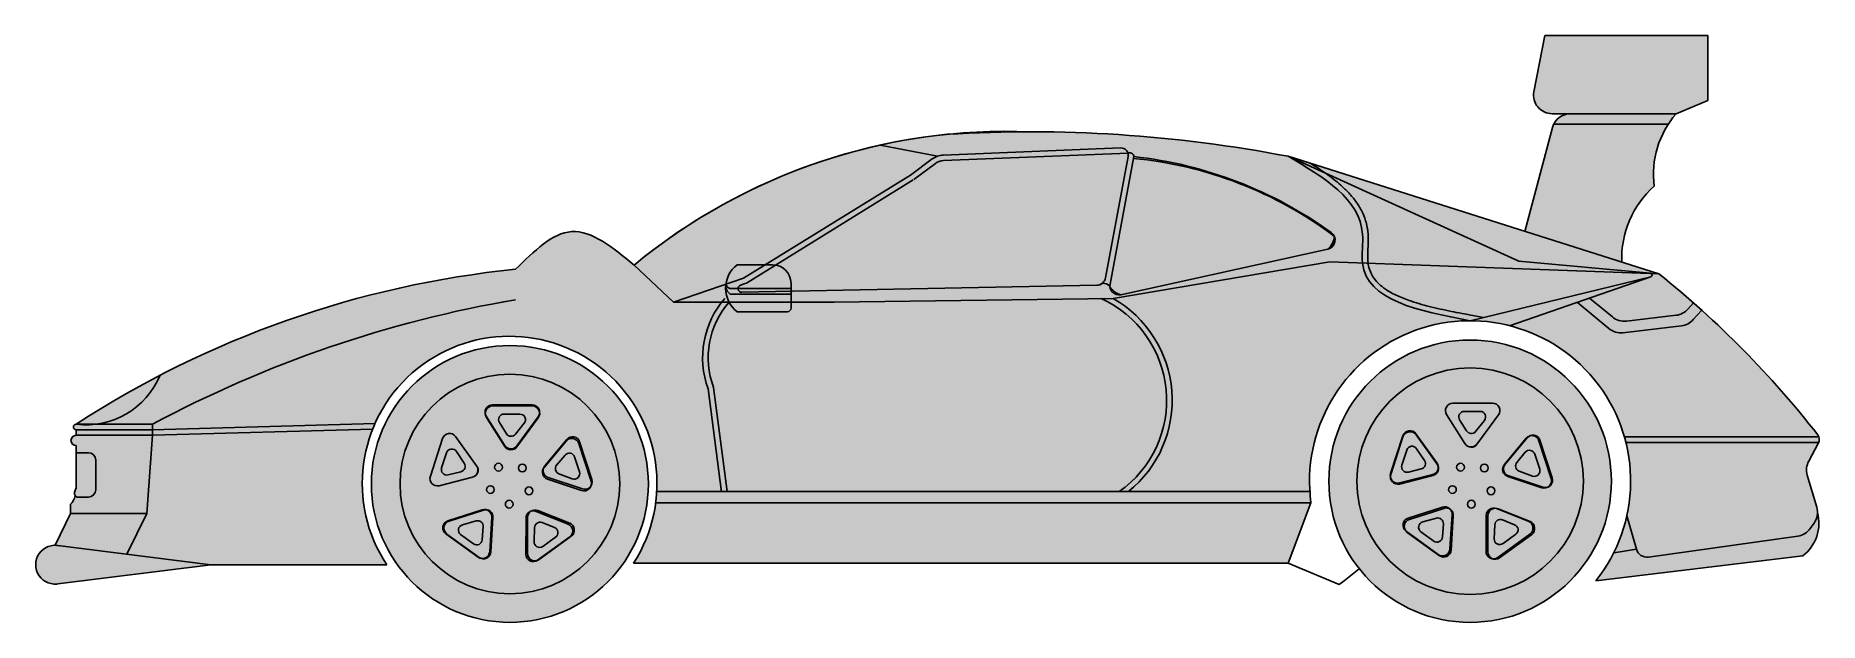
# Model space of a CAD drawing. Header units: inches. Extents: x -2043 to 2786, y -2 to 1588.
import ezdxf

# ---------------------------------------------------------------- set-up
doc = ezdxf.new("R2010")
doc.units = ezdxf.units.IN
doc.header["$MEASUREMENT"] = 0
doc.layers.add('Main Sketch', color=30, linetype='Continuous')
pattern_1 = [(0, (0, 0), (0, 0.275), [0.2, -0.075]), (90, (0, 0), (-0.275, 1.683889348827611e-17), [0.2, -0.075])]

# ---------------------------------------------------------------- blocks, each defined once
blk = doc.blocks.new('*U1')
at = {"layer": 'Main Sketch'}
for p, q in [((-53.80276718211348, 59.2892141820339), (53.80276718211337, 59.2892141820339)), ((-20.8470228579946, -50.00224698882124), (-70.69154831281367, 28.57618137524651)), ((-35.27946978440593, 14.32314540654613), (-16.42671286682616, -15.75653416981714)), ((20.21984104110402, 37.2892141820339), (-22.56956229991977, 37.2892141820339)), ((8.020379791491791, -17.13061979322367), (31.95702621493581, 12.94905978313955)), ((69.91747535431443, 27.44370108530404), (12.15646644490653, -51.13472727876359))]:
    blk.add_line(p, q, dxfattribs=at)
for centre, radius, start, end in [((-53.80276718211348, 39.2892141820339), 20, 90, 212.3881148533969), ((53.80276718211337, 39.2892141820339), 20, 323.6813375841239, 90), ((-22.56956229991977, 22.2892141820339), 15, 90, 212.0778635989078), ((20.21984104110402, 22.2892141820339), 15, 321.4881151165108, 90), ((-3.716805382339999, -7.790465394329317), 15, 212.0778635989078, 321.4881151165108), ((-3.958241727294421, -39.28921418203379), 20, 212.3881148533969, 323.6813375841239)]:
    blk.add_arc(centre, radius, start, end, dxfattribs=at)
blk = doc.blocks.new('*U2')
at = {"layer": 'Main Sketch', "color": 0, "linetype": 'ByBlock', "lineweight": -2, "transparency": 16777216}
blk.add_blockref('*U1', (-752.326304011239, 525.2107858179661), dxfattribs=at)
for p, rotation in [((-901.6608448921558, 426.8742761469365), 71.99999999999997), ((-612.6558147195012, 413.5728502610897), 288), ((-854.2841775591853, 254.461035278331), 144), ((-675.6692459927959, 246.24030198204), 215.9999999999999)]:
    blk.add_blockref('*U1', p, dxfattribs=dict(at, rotation=rotation))
blk = doc.blocks.new('*U3')
at = {"layer": 'Main Sketch'}
for p, q in [((-53.80276718211348, 59.2892141820339), (53.80276718211337, 59.2892141820339)), ((-20.8470228579946, -50.00224698882124), (-70.69154831281367, 28.57618137524651)), ((-35.27946978440593, 14.32314540654613), (-16.42671286682616, -15.75653416981714)), ((20.21984104110402, 37.2892141820339), (-22.56956229991977, 37.2892141820339)), ((8.020379791491791, -17.13061979322367), (31.95702621493581, 12.94905978313955)), ((69.91747535431443, 27.44370108530404), (12.15646644490653, -51.13472727876359))]:
    blk.add_line(p, q, dxfattribs=at)
for centre, radius, start, end in [((-53.80276718211348, 39.2892141820339), 20, 90, 212.3881148533969), ((53.80276718211337, 39.2892141820339), 20, 323.6813375841239, 90), ((-22.56956229991977, 22.2892141820339), 15, 90, 212.0778635989078), ((20.21984104110402, 22.2892141820339), 15, 321.4881151165108, 90), ((-3.716805382339999, -7.790465394329317), 15, 212.0778635989078, 321.4881151165108), ((-3.958241727294421, -39.28921418203379), 20, 212.3881148533969, 323.6813375841239)]:
    blk.add_arc(centre, radius, start, end, dxfattribs=at)
blk = doc.blocks.new('*U4')
at = {"layer": 'Main Sketch', "color": 0, "linetype": 'ByBlock', "lineweight": -2, "transparency": 16777216}
blk.add_blockref('*U3', (-752.326304011239, 525.2107858179661), dxfattribs=at)
for p, rotation in [((-901.6608448921558, 426.8742761469365), 71.99999999999997), ((-612.6558147195012, 413.5728502610897), 288), ((-854.2841775591853, 254.461035278331), 144), ((-675.6692459927959, 246.24030198204), 215.9999999999999)]:
    blk.add_blockref('*U3', p, dxfattribs=dict(at, rotation=rotation))
blk = doc.blocks.new('*U5')
at = {"layer": 'Main Sketch'}
blk.add_circle((0, 0), 10.5, dxfattribs=at)
blk = doc.blocks.new('*U6')
at = {"layer": 'Main Sketch', "color": 0, "linetype": 'ByBlock', "lineweight": -2, "transparency": 16777216}
for p, rotation in [((-790.1229083442023, 418.6549332220759), 287.9999999999999), ((-725.6762457487599, 416.5919878035422), 215.9999999999999), ((-707.7231094590777, 354.6620841958767), 143.9999999999999), ((-761.0741236228372, 318.4502442648684), 71.99999999999999)]:
    blk.add_blockref('*U5', p, dxfattribs=dict(at, rotation=rotation))
blk.add_blockref('*U5', (-812, 358.0000000000001), dxfattribs=at)
blk = doc.blocks.new('*U7')
at = {"layer": 'Main Sketch'}
blk.add_circle((0, 0), 10.5, dxfattribs=at)
blk = doc.blocks.new('*U8')
at = {"layer": 'Main Sketch', "color": 0, "linetype": 'ByBlock', "lineweight": -2, "transparency": 16777216}
for p, rotation in [((-790.1229083442023, 418.6549332220759), 287.9999999999999), ((-725.6762457487599, 416.5919878035422), 215.9999999999999), ((-707.7231094590777, 354.6620841958767), 143.9999999999999), ((-761.0741236228372, 318.4502442648684), 71.99999999999999)]:
    blk.add_blockref('*U7', p, dxfattribs=dict(at, rotation=rotation))
blk.add_blockref('*U7', (-812, 358.0000000000001), dxfattribs=at)
blk = doc.blocks.new('*U11')
at = {"layer": 'Main Sketch'}
for p, q in [((-31.06880661683874, 57.3498122107589), (-64.3207454241824, -44.98913243576106)), ((4.19779481317164, 62.83500568464615), (61.08118778380026, -16.3810479821999)), ((-40.32983582176553, -70.54216686848866), (49.80549595620664, -47.41927588881475))]:
    blk.add_line(p, q, dxfattribs=at)
for centre, radius, start, end in [((-12.04767629093556, 51.16947232325992), 20.00000000000001, 35.68133758412304, 162.0000000000005), ((-45.29961509827922, -51.16947232325987), 20.00000000000001, 162.0000014787794, 284.3881148534026), ((45.9361540757136, -28.44635265109827), 19.36346102256566, 281.5268413044293, 38.54261113309204)]:
    blk.add_arc(centre, radius, start, end, dxfattribs=at)
blk = doc.blocks.new('*U12')
at = {"layer": 'Main Sketch', "color": 0, "linetype": 'ByBlock', "lineweight": -2, "transparency": 16777216}
for p, rotation in [((-743.852138827169, 540.154100427841), 288), ((-596.2116955559629, 413.0555364209971), 216), ((-865.6164962128053, 249.4095375858951), 72), ((-671.4662070385754, 233.3655145404448), 144)]:
    blk.add_blockref('*U11', p, dxfattribs=dict(at, rotation=rotation))
blk.add_blockref('*U11', (-910.3534623654875, 439.0153110248222), dxfattribs=at)
blk = doc.blocks.new('*U13')
at = {"layer": 'Main Sketch'}
for p, q in [((-31.06880661683874, 57.3498122107589), (-64.3207454241824, -44.98913243576106)), ((4.19779481317164, 62.83500568464615), (61.08118778380026, -16.3810479821999)), ((-40.32983582176553, -70.54216686848866), (49.80549595620664, -47.41927588881475))]:
    blk.add_line(p, q, dxfattribs=at)
for centre, radius, start, end in [((-12.04767629093556, 51.16947232325992), 20.00000000000001, 35.68133758412304, 162.0000000000005), ((-45.29961509827922, -51.16947232325987), 20.00000000000001, 162.0000014787794, 284.3881148534026), ((45.9361540757136, -28.44635265109827), 19.36346102256566, 281.5268413044293, 38.54261113309204)]:
    blk.add_arc(centre, radius, start, end, dxfattribs=at)
blk = doc.blocks.new('*U14')
at = {"layer": 'Main Sketch', "color": 0, "linetype": 'ByBlock', "lineweight": -2, "transparency": 16777216}
for p, rotation in [((-743.852138827169, 540.154100427841), 288), ((-596.2116955559629, 413.0555364209971), 216), ((-865.6164962128053, 249.4095375858951), 72), ((-671.4662070385754, 233.3655145404448), 144)]:
    blk.add_blockref('*U13', p, dxfattribs=dict(at, rotation=rotation))
blk.add_blockref('*U13', (-910.3534623654875, 439.0153110248222), dxfattribs=at)

msp = doc.modelspace()

# ---------------------------------------------------------------- hatches: boundary and pattern name
at = {"layer": 'Main Sketch', "true_color": 0x000000}
h = msp.add_hatch(color=18, dxfattribs=at)
h.dxf.hatch_style = 1
h.paths.add_polyline_path([(2484.5, 1588), (2043, 1588), (2013.537289028583, 1436.015527549888, 0.471475455596207), (2062.62348602374, 1376.5), (2398.5, 1376.5), (2484.5, 1412)])
h.paths.add_polyline_path([(2339.361958271868, 1180.334156480933, -0.177702742771148), (2377.154412309796, 1348.10062985913), (2067.289925554881, 1348.10062985913, 0.04637083762471746), (2064.081494147742, 1339.420338779768), (1988.73202509112, 1057.731460700634), (2251.321716097063, 974.4359440310657, -0.2243788340786733)])
at = {"layer": 'Main Sketch', "true_color": 0xf26722}
h = msp.add_hatch(color=30, dxfattribs=at)
h.dxf.hatch_style = 1
h.paths.add_polyline_path([(2398.5, 1376.5), (2112.383304111925, 1376.5, 0.288657136482785), (2067.289925554881, 1348.10062985913), (2377.154412309796, 1348.10062985913, -0.03563247017501178)])
h = msp.add_hatch(color=30, dxfattribs=at)
h.dxf.hatch_style = 1
h.paths.add_polyline_path([(-1726.755147234466, 535.0597474119476), (-1880.194809549135, 535.0597474119476, -0.06204967657812884), (-1933.755147234466, 535.0597474119476, 1), (-1933.755147234465, 520.0597474119476), (-1726.755147234466, 520.0597474119476)])
h.paths.add_polyline_path([(-1726.755147234466, 520.0597474119476), (-1933.755147234465, 520.0597474119476), (-1933.755147234466, 505.0597474119476), (-1726.755147234466, 505.0597474119476)])
h.paths.add_polyline_path([(-1130.699635792927, 522.0899048817057, -0.01032776440775966), (-1124.288240201307, 537.2730876128949), (-1726.755147234466, 520.0597474119476), (-1726.755147234466, 505.0597474119476)])
edge = h.paths.add_edge_path()
edge.add_line((865.8179861278954, 914.9707066552896), (930.2028248446204, 1260.335874669015))
edge.add_arc((919.2781731049818, 1259.889057676752), 10.93378530322254, 2.342085388269512, 116.4427286041613)
edge.add_arc((895.2635602197411, 1263.896244324561), 20, -10.560164590982026, 16.80619235183468, ccw=False)
edge.add_line((914.9248203279744, 1260.230886094266), (853.7358717542611, 932.0087156898219))
edge.add_arc((829.1592966189692, 936.5904134776902), 24.99999999999997, 271.1362693335034, 349.4398354090183, ccw=False)
edge.add_line((829.6550551474802, 911.5953294914059), (1.999999999999773, 895.1794193676551))
edge.add_line((1.999999999999773, 895.1794193676551), (2.000000000000227, 866.2168325160667))
edge.add_line((2.000000000000227, 866.2168325160667), (118.8517117181395, 866.2168325160667))
edge.add_line((118.8517117181395, 866.2168325160667), (873.8517117181405, 876.2168325160667))
edge.add_line((873.8517117181405, 876.2168325160667), (1460.613373564938, 974.8867478235447))
edge.add_line((1460.613373564938, 974.8867478235447), (1549.360564724795, 971.6622963735189))
edge.add_spline(control_points=[(1549.360564724794, 971.6622963735193), (1549.012599812045, 974.8150597212575), (1548.787338319749, 978.0394037186122), (1548.654623188089, 981.3200259875189)], knot_values=[330.5360754482148, 330.5360754482148, 330.5360754482148, 330.5360754482148, 340.7400424295092, 340.7400424295092, 340.7400424295092, 340.7400424295092], degree=3, periodic=0)
edge.add_spline(control_points=[(1548.654623188089, 981.3200259875189), (1548.506945690189, 984.9705071509399), (1548.47385829571, 988.6906715835154), (1548.513811041101, 992.459435888697)], knot_values=[340.7400424295092, 340.7400424295092, 340.7400424295092, 340.7400424295092, 352.094409437997, 352.094409437997, 352.094409437997, 352.094409437997], degree=3, periodic=0)
edge.add_spline(control_points=[(1548.513811041101, 992.459435888697), (1548.567861849471, 997.5580781787946), (1548.755594594323, 1002.745670532438), (1548.974127762084, 1007.970008529629)], knot_values=[352.094409437997, 352.094409437997, 352.094409437997, 352.094409437997, 367.4553742314623, 367.4553742314623, 367.4553742314623, 367.4553742314623], degree=3, periodic=0)
edge.add_spline(control_points=[(1548.974127762084, 1007.970008529629), (1549.193937082475, 1013.22485472265), (1549.444907602197, 1018.516876974146), (1549.622344892398, 1023.792950949673)], knot_values=[367.4553742314623, 367.4553742314623, 367.4553742314623, 367.4553742314623, 382.9060413608628, 382.9060413608628, 382.9060413608628, 382.9060413608628], degree=3, periodic=0)
edge.add_spline(control_points=[(1549.622344892398, 1023.792950949673), (1549.792112004432, 1028.840953208269), (1549.89456580299, 1033.874356199205), (1549.838010462447, 1038.846631374961)], knot_values=[382.9060413608628, 382.9060413608628, 382.9060413608628, 382.9060413608628, 397.6888141058635, 397.6888141058635, 397.6888141058635, 397.6888141058635], degree=3, periodic=0)
edge.add_spline(control_points=[(1549.838010462447, 1038.846631374961), (1549.797112930827, 1042.442291471335), (1549.673064100556, 1046.005985749614), (1549.431188690535, 1049.52011918349)], knot_values=[397.6888141058635, 397.6888141058635, 397.6888141058635, 397.6888141058635, 408.3788552226789, 408.3788552226789, 408.3788552226789, 408.3788552226789], degree=3, periodic=0)
edge.add_spline(control_points=[(1549.431188690535, 1049.52011918349), (1549.408677307088, 1049.84718014933), (1549.152999025027, 1053.396075703566), (1548.773535386564, 1056.892617564701), (1548.330386319394, 1060.025640078137)], knot_values=[408.3788552226789, 408.3788552226789, 408.3788552226789, 408.3788552226789, 409.3737790746958, 419.1888323040866, 419.1888323040866, 419.1888323040866, 419.1888323040866], degree=3, periodic=0)
edge.add_spline(control_points=[(1548.330386319394, 1060.025640078137), (1547.805680640676, 1063.735260217581), (1547.142728419182, 1067.386410459752), (1546.347236258038, 1070.981504351435)], knot_values=[419.1888323040866, 419.1888323040866, 419.1888323040866, 419.1888323040866, 430.8102359082187, 430.8102359082187, 430.8102359082187, 430.8102359082187], degree=3, periodic=0)
edge.add_spline(control_points=[(1546.347236258038, 1070.981504351435), (1545.601019088607, 1074.353908152159), (1544.738173219301, 1077.676985091149), (1543.763409135592, 1080.952727417877)], knot_values=[430.8102359082187, 430.8102359082187, 430.8102359082187, 430.8102359082187, 441.7117775272025, 441.7117775272025, 441.7117775272025, 441.7117775272025], degree=3, periodic=0)
edge.add_spline(control_points=[(1543.763409135592, 1080.952727417877), (1542.725550612924, 1084.440501689294), (1541.560816508344, 1087.874615289769), (1540.274892490954, 1091.257472912263)], knot_values=[441.7117775272025, 441.7117775272025, 441.7117775272025, 441.7117775272025, 453.3189531182878, 453.3189531182878, 453.3189531182878, 453.3189531182878], degree=3, periodic=0)
edge.add_spline(control_points=[(1540.274892490954, 1091.257472912263), (1539.065567256922, 1094.438823466955), (1537.749059965904, 1097.574842516529), (1536.330099570949, 1100.667530121119)], knot_values=[453.3189531182878, 453.3189531182878, 453.3189531182878, 453.3189531182878, 464.2347227503183, 464.2347227503183, 464.2347227503183, 464.2347227503183], degree=3, periodic=0)
edge.add_spline(control_points=[(1536.330099570949, 1100.667530121119), (1534.823482019631, 1103.951270416045), (1533.201362172295, 1107.186160249706), (1531.469400639118, 1110.374593716659)], knot_values=[464.2347227503183, 464.2347227503183, 464.2347227503183, 464.2347227503183, 475.8248208053653, 475.8248208053653, 475.8248208053653, 475.8248208053653], degree=3, periodic=0)
edge.add_spline(control_points=[(1531.469400639118, 1110.374593716659), (1529.835655121758, 1113.382217606828), (1528.104172487571, 1116.348504628342), (1526.279703919448, 1119.275464243213)], knot_values=[475.8248208053653, 475.8248208053653, 475.8248208053653, 475.8248208053653, 486.7576679734359, 486.7576679734359, 486.7576679734359, 486.7576679734359], degree=3, periodic=0)
edge.add_spline(control_points=[(1526.279703919448, 1119.275464243213), (1524.349037792196, 1122.372794546953), (1522.314245747692, 1125.426085907202), (1520.180957860191, 1128.437719503676)], knot_values=[486.7576679734359, 486.7576679734359, 486.7576679734359, 486.7576679734359, 498.3268876742429, 498.3268876742429, 498.3268876742429, 498.3268876742429], degree=3, periodic=0)
edge.add_spline(control_points=[(1520.180957860191, 1128.437719503676), (1518.16116304394, 1131.289131149635), (1516.053073763978, 1134.103199596124), (1513.861468475079, 1136.881945839502)], knot_values=[498.3268876742429, 498.3268876742429, 498.3268876742429, 498.3268876742429, 509.280613196552, 509.280613196552, 509.280613196552, 509.280613196552], degree=3, periodic=0)
edge.add_spline(control_points=[(1513.861468475079, 1136.881945839502), (1510.607468342154, 1141.007707303538), (1507.169357019207, 1145.055600908089), (1503.562775097242, 1149.032241673904)], knot_values=[509.280613196552, 509.280613196552, 509.280613196552, 509.280613196552, 525.5442280391284, 525.5442280391284, 525.5442280391284, 525.5442280391284], degree=3, periodic=0)
edge.add_spline(control_points=[(1503.562775097242, 1149.032241673904), (1499.677402014981, 1153.316279392616), (1495.596505879099, 1157.517622726138), (1491.33964196499, 1161.64454236913)], knot_values=[525.5442280391284, 525.5442280391284, 525.5442280391284, 525.5442280391284, 543.0650310312259, 543.0650310312259, 543.0650310312259, 543.0650310312259], degree=3, periodic=0)
edge.add_spline(control_points=[(1491.33964196499, 1161.64454236913), (1485.921473047377, 1166.897317225528), (1480.218229414977, 1172.029522779043), (1474.270234014154, 1177.058213188747)], knot_values=[543.0650310312259, 543.0650310312259, 543.0650310312259, 543.0650310312259, 565.3656429602885, 565.3656429602885, 565.3656429602885, 565.3656429602885], degree=3, periodic=0)
edge.add_spline(control_points=[(1474.270234014154, 1177.058213188747), (1468.203637615769, 1182.187173968353), (1461.882431604708, 1187.20845033431), (1455.349399420355, 1192.14013708491)], knot_values=[565.3656429602885, 565.3656429602885, 565.3656429602885, 565.3656429602885, 588.1109214774697, 588.1109214774697, 588.1109214774697, 588.1109214774697], degree=3, periodic=0)
edge.add_spline(control_points=[(1455.349399420355, 1192.14013708491), (1448.161853795655, 1197.565906088707), (1440.717912165837, 1202.883235143271), (1433.074548063085, 1208.116220594934)], knot_values=[588.1109214774697, 588.1109214774697, 588.1109214774697, 588.1109214774697, 613.1349413315778, 613.1349413315778, 613.1349413315778, 613.1349413315778], degree=3, periodic=0)
edge.add_spline(control_points=[(1433.074548063085, 1208.116220594934), (1420.079612802624, 1217.013128585856), (1406.508238694642, 1225.66623792893), (1392.640415313871, 1234.193967221419)], knot_values=[613.1349413315778, 613.1349413315778, 613.1349413315778, 613.1349413315778, 655.6797571468463, 655.6797571468463, 655.6797571468463, 655.6797571468463], degree=3, periodic=0)
edge.add_spline(control_points=[(1392.640415313871, 1234.193967221419), (1377.957346630491, 1243.223014641254), (1362.941949555131, 1252.111507320627), (1347.926552479772, 1260.999999999999)], knot_values=[655.6797571468463, 655.6797571468463, 655.6797571468463, 655.6797571468463, 700.7256475930337, 700.7256475930337, 700.7256475930337, 700.7256475930337], degree=3, periodic=0)
edge.add_arc((650.603445394469, -2359.458232884477), 3687.001129879959, 79.09797441232462, 93.50764424103352)
edge.add_arc((586.0020721392129, -257.2674793893218), 1586.093321716006, 95.82508812963688, 102.4698030745202)
edge.add_line((243.5248066484892, 1291.4098103693), (398.3814073894218, 1261.330257562068))
edge.add_arc((416.3031359419601, 1210.390963832284), 54.00000000000053, 92.32868016578931, 109.38315820001759, ccw=False)
edge.add_line((414.1090107742239, 1264.346369629557), (894.4509212687276, 1283.87972795318))
edge.add_arc((895.2635602197229, 1263.89624432456), 20, 16.80619235169712, 92.3286801657373, ccw=False)
edge.add_arc((919.2781731050063, 1259.889057676719), 10.93378530322254, 2.342085388425801, 116.44272860432909, ccw=False)
edge.add_arc((807.3838952376209, 145.0546504807934), 1122.02348393275, 54.13425258880818, 83.71569709077801, ccw=False)
edge.add_arc((1450.116781989981, 1034.073750718198), 24.99999999999994, -77.54033695619978, 54.13425258880778, ccw=False)
edge.add_line((1455.510587879318, 1009.662547183179), (896.4907105673888, 886.1436595471724))
edge.add_arc((890.3945612631874, 910.3890088674212), 25.0000000000001, 169.4398354090181, 284.1136445333357, ccw=False)
at = {"layer": 'Main Sketch', "true_color": 0x000000}
h = msp.add_hatch(color=18, dxfattribs=at)
h.dxf.hatch_style = 1
edge = h.paths.add_edge_path()
edge.add_arc((895.2635602197411, 1263.89624432456), 20.00000000000005, 16.80619235171889, 92.3286801657897, ccw=False)
edge.add_arc((919.278173104981, 1259.889057676707), 10.93378530322267, 2.342085388505609, 116.44272860408779, ccw=False)
edge.add_arc((807.3838952376202, 145.0546504807937), 1122.02348393275, 54.13425258880818, 83.7156970907792, ccw=False)
edge.add_arc((1450.116781989981, 1034.073750718198), 24.99999999999994, -77.54033695619933, 54.13425258880818, ccw=False)
edge.add_line((1455.510587879319, 1009.662547183179), (895.081529239791, 885.8322922467837))
edge.add_arc((890.3945612631869, 910.389008867421), 25.00000000000001, 169.4398354090183, 280.8056815542603, ccw=False)
edge.add_line((865.8179861278951, 914.9707066552893), (930.2028248446202, 1260.335874669014))
edge.add_arc((919.2781731049831, 1259.889057676708), 10.93378530322267, 2.34208538849962, 116.4427286041005)
edge.add_arc((895.2635602197411, 1263.89624432456), 20.00000000000005, -10.560164590982026, 16.806192351718323, ccw=False)
edge.add_line((914.9248203279744, 1260.230886094266), (853.7358717542612, 932.008715689822))
edge.add_arc((829.1592966189694, 936.5904134776903), 25.00000000000004, 271.13626933350287, 349.4398354090183, ccw=False)
edge.add_line((829.6550551474802, 911.5953294914059), (2, 895.1794193676551))
edge.add_line((2, 895.1794193676551), (2, 866.2168325160667))
edge.add_line((2, 866.2168325160667), (118.8517117181341, 866.2168325160667))
edge.add_line((118.8517117181341, 866.2168325160667), (873.8517117181409, 876.2168325160667))
edge.add_line((873.8517117181409, 876.2168325160667), (1460.613373564938, 974.8867478235447))
edge.add_line((1460.613373564938, 974.8867478235447), (1549.360564724793, 971.662296373519))
edge.add_spline(control_points=[(1549.360564724793, 971.662296373519), (1546.672124560886, 996.0211190617011), (1568.441838446414, 1130.464091081511), (1445.044490456314, 1203.510206263092), (1347.926552479772, 1260.999999999999)], knot_values=[330.5360754482148, 330.5360754482148, 330.5360754482148, 330.5360754482148, 409.3737790746958, 700.7256475930337, 700.7256475930337, 700.7256475930337, 700.7256475930337], degree=3, periodic=0)
edge.add_arc((650.6034453944665, -2359.458232884479), 3687.001129879961, 79.09797441232458, 93.50764424103365)
edge.add_arc((586.0020721392104, -257.2674793893218), 1586.093321716007, 95.82508812963725, 102.4698030745202)
edge.add_line((243.5248066484876, 1291.4098103693), (398.381407389422, 1261.330257562068))
edge.add_arc((416.3031359419604, 1210.390963832285), 54.00000000000009, 92.32868016578948, 109.3831582000179, ccw=False)
edge.add_line((414.1090107742239, 1264.346369629557), (894.4509212687275, 1283.87972795318))
h = msp.add_hatch(color=18, dxfattribs=at)
h.dxf.hatch_style = 1
edge = h.paths.add_edge_path()
edge.add_arc((-561.1493418591689, -1253.825166342728), 2134.151726841179, 83.40789874114847, 94.90843755803428, ccw=False)
edge.add_line((-316.1482882818584, 866.2168325160665), (-422.9999999999989, 966.4999999999991))
edge.add_spline(control_points=[(-422.9999999999999, 966.5), (-480.1748946998268, 1013.506997554886), (-591.8730592954264, 1105.340928821341), (-693.9354106982354, 1004.354361186113), (-743.7551472344594, 955.0597474119479)], knot_values=[0, 0, 0, 0, 191.706155352404, 374.5214714773619, 374.5214714773619, 374.5214714773619, 374.5214714773619], degree=3, periodic=0)
edge.add_arc((-474.6275736172301, -1703.30171117021), 2671.949717969288, 95.78082239885383, 117.4568350080808)
edge.add_arc((-1906.974978391801, 750.0250970774725), 216.62705048092, 277.10126484022646, 337.6573471058052, ccw=False)
edge.add_line((-1880.194809549135, 535.0597474119476), (-1726.755147234466, 535.0597474119477))
edge.add_arc((-202.3944100859064, -2305.055310685982), 3223.341309913474, 99.66865923373109, 118.22356711530321, ccw=False)
edge = h.paths.add_edge_path()
edge.add_spline(control_points=[(1347.926552479772, 1260.999999999999), (1444.580928264563, 1202.997301253015), (1567.389277494162, 1129.299492683653), (1547.275697514546, 996.6889379593317), (1549.360564724793, 971.6622963735189)], knot_values=[358.1815357421797, 358.1815357421797, 358.1815357421797, 358.1815357421797, 649.5334042605175, 728.3711078869985, 728.3711078869987, 728.3711078869987, 728.3711078869987], degree=3, periodic=0)
edge.add_line((1549.360564724793, 971.662296373519), (2332.112736831365, 943.2225638774938))
edge.add_arc((2328.651603871192, 939.6141627589924), 4.999999999999982, 46.19337761563231, 84.77529111436948)
edge.add_line((2329.106914112724, 944.593388861908), (1972.582970957835, 977.1946404047935))
edge.add_line((1972.582970957835, 977.1946404047935), (1347.926552479772, 1261))
h.paths.add_polyline_path([(1347.926552479781, 1260.999999999995), (1972.582970957836, 977.1946404047935), (2329.106914112724, 944.593388861908, -0.1699539040060311), (2332.112736831365, 943.2225638774938), (2352, 942.5)])
h.paths.add_polyline_path([(2467.723769245462, 844.1412645780715), (2445.082606718689, 818.428898422995, -0.1851267213567323), (2413.374633294359, 801.8116073647998), (2254.493097367797, 783.1997702991168, -0.2050241371135705), (2216.761202037935, 794.3704255648327), (2131.378155132554, 865.1674078743847), (1949.90162148164, 801.5560698147808, -0.2654054861442229), (2258.582054180185, 500.5509863360351), (2785.181459877484, 500.550986336035, 0.08231886259703886), (2782.062175870731, 506.3005208471595, 0.04403906046891615)])
edge = h.paths.add_edge_path()
edge.add_arc((2328.651603871192, 939.6141627589925), 4.999999999999983, 289.3166358709885, 406.1933776156314)
edge.add_line((2332.112736831365, 943.2225638774938), (1549.360564724793, 971.662296373519))
edge.add_spline(control_points=[(1549.360564724793, 971.6622963735188), (1556.347678302809, 887.7893348837412), (1634.861323766906, 840.0242279037328), (1732.139975686891, 801.7320270624308)], knot_values=[93.96903013955819, 93.9690301395583, 93.9690301395583, 93.9690301395583, 358.1815357421798, 358.1815357421798, 358.1815357421798, 358.1815357421798], degree=3, periodic=0)
edge.add_arc((1840.680722565025, 380.7718498972725), 434.7281501027271, 75.44912631250742, 104.4582806559483, ccw=False)
edge.add_line((1949.90162148164, 801.5560698147806), (2330.305545931521, 934.8956380254479))
h.paths.add_polyline_path([(-1130.699635792927, 522.0899048817057), (-1726.755147234466, 505.0597474119476), (-1742.755147234466, 293.0597474119476), (-1796.568600054427, 182.8702963996449), (-1568.897941201817, 154.5097929083917), (-1092.874313793947, 154.5097929083914, -0.2454818328932762)])
h.paths.add_polyline_path([(-1726.755147234466, 505.0597474119475), (-1933.755147234465, 505.0597474119476, 1), (-1933.755147234466, 477.0597474119476), (-1933.755147234465, 458.0000000000001), (-1900.5, 458, -0.4142135623730951), (-1880.5, 438), (-1880.5, 357.5, -0.4142135623730951), (-1900.5, 337.5), (-1928.40080417122, 337.5, -0.2410825923577618), (-1936.513226022975, 341.6528971533661, -0.1337651054093937), (-1948.755147234466, 318.0597474119475), (-1948.755147234466, 293.0597474119476), (-1742.755147234466, 293.0597474119476)])
edge = h.paths.add_edge_path()
edge.add_line((-361.6077576960967, 352.4858847084945), (1406.873773951844, 352.4858847084942))
edge.add_arc((1840.680722565024, 380.771849897275), 434.7281501027272, 104.4582806559487, 183.730635207015, ccw=False)
edge.add_line((1732.139975686973, 801.7320270623982), (1731.000853623443, 802.1811990138037))
edge.add_line((1731.000853623443, 802.1811990138037), (1729.863468416557, 802.6312477610683))
edge.add_line((1729.863468416557, 802.6312477610683), (1728.727838935306, 803.0821828295922))
edge.add_line((1728.727838935306, 803.0821828295922), (1727.593984048682, 803.534013744775))
edge.add_line((1727.593984048682, 803.534013744775), (1726.461922625677, 803.9867500320165))
edge.add_line((1726.461922625677, 803.9867500320165), (1725.331673535283, 804.4404012167165))
edge.add_line((1725.331673535283, 804.4404012167165), (1724.203255646492, 804.8949768242751))
edge.add_line((1724.203255646492, 804.8949768242751), (1723.076687828296, 805.3504863800918))
edge.add_line((1723.076687828296, 805.3504863800918), (1721.951988949688, 805.8069394095664))
edge.add_line((1721.951988949688, 805.8069394095664), (1720.829177879657, 806.2643454380989))
edge.add_line((1720.829177879657, 806.2643454380989), (1719.708273487196, 806.7227139910891))
edge.add_line((1719.708273487196, 806.7227139910891), (1718.589294641298, 807.1820545939366))
edge.add_line((1718.589294641298, 807.1820545939366), (1717.472260210955, 807.6423767720416))
edge.add_line((1717.472260210955, 807.6423767720416), (1716.357189065157, 808.1036900508037))
edge.add_line((1716.357189065157, 808.1036900508037), (1715.244100072898, 808.5660039556227))
edge.add_line((1715.244100072898, 808.5660039556227), (1714.133012103168, 809.0293280118983))
edge.add_line((1714.133012103168, 809.0293280118983), (1713.023944024961, 809.4936717450306))
edge.add_line((1713.023944024961, 809.4936717450306), (1711.916914707266, 809.9590446804193))
edge.add_line((1711.916914707266, 809.9590446804193), (1710.811943019078, 810.4254563434641))
edge.add_line((1710.811943019078, 810.4254563434641), (1709.709047829387, 810.892916259565))
edge.add_line((1709.709047829387, 810.892916259565), (1708.608248007185, 811.3614339541217))
edge.add_line((1708.608248007185, 811.3614339541217), (1707.509562421464, 811.8310189525339))
edge.add_line((1707.509562421464, 811.8310189525339), (1706.413009941217, 812.3016807802018))
edge.add_line((1706.413009941217, 812.3016807802018), (1705.318609435435, 812.7734289625248))
edge.add_line((1705.318609435435, 812.7734289625248), (1704.226379773108, 813.2462730249031))
edge.add_line((1704.226379773108, 813.2462730249031), (1703.136339823231, 813.720222492736))
edge.add_line((1703.136339823231, 813.720222492736), (1702.048508454795, 814.195286891424))
edge.add_line((1702.048508454795, 814.195286891424), (1700.962904536792, 814.6714757463661))
edge.add_line((1700.962904536792, 814.6714757463661), (1699.879546938213, 815.1487985829631))
edge.add_line((1699.879546938213, 815.1487985829631), (1698.79845452805, 815.6272649266137))
edge.add_line((1698.79845452805, 815.6272649266137), (1697.719646175295, 816.1068843027189))
edge.add_line((1697.719646175295, 816.1068843027189), (1696.64314074894, 816.5876662366775))
edge.add_line((1696.64314074894, 816.5876662366775), (1695.568957117978, 817.06962025389))
edge.add_line((1695.568957117978, 817.06962025389), (1694.497114151398, 817.5527558797558))
edge.add_line((1694.497114151398, 817.5527558797558), (1693.427630718196, 818.037082639675))
edge.add_line((1693.427630718196, 818.037082639675), (1692.36052568736, 818.522610059047))
edge.add_line((1692.36052568736, 818.522610059047), (1691.295817927884, 819.0093476632723))
edge.add_line((1691.295817927884, 819.0093476632723), (1690.23352630876, 819.49730497775))
edge.add_line((1690.23352630876, 819.49730497775), (1689.173669698979, 819.9864915278806))
edge.add_line((1689.173669698979, 819.9864915278806), (1688.116266967532, 820.4769168390632))
edge.add_line((1688.116266967532, 820.4769168390632), (1687.061336983413, 820.9685904366983))
edge.add_line((1687.061336983413, 820.9685904366983), (1686.008898615613, 821.4615218461851))
edge.add_line((1686.008898615613, 821.4615218461851), (1684.958970733124, 821.9557205929239))
edge.add_line((1684.958970733124, 821.9557205929239), (1683.911572204937, 822.4511962023141))
edge.add_line((1683.911572204937, 822.4511962023141), (1682.866721900045, 822.9479581997562))
edge.add_line((1682.866721900045, 822.9479581997562), (1681.824438687439, 823.446016110649))
edge.add_line((1681.824438687439, 823.446016110649), (1680.784741436112, 823.9453794603934))
edge.add_line((1680.784741436112, 823.9453794603934), (1679.747649015055, 824.4460577743885))
edge.add_line((1679.747649015055, 824.4460577743885), (1678.713180293261, 824.9480605780343))
edge.add_line((1678.713180293261, 824.9480605780343), (1677.681354139721, 825.4513973967307))
edge.add_line((1677.681354139721, 825.4513973967307), (1676.652189423426, 825.9560777558772))
edge.add_line((1676.652189423426, 825.9560777558772), (1675.625705013369, 826.462111180874))
edge.add_line((1675.625705013369, 826.462111180874), (1674.601919778542, 826.9695071971212))
edge.add_line((1674.601919778542, 826.9695071971212), (1673.580852587936, 827.4782753300178))
edge.add_line((1673.580852587936, 827.4782753300178), (1672.562522310544, 827.9884251049642))
edge.add_line((1672.562522310544, 827.9884251049642), (1671.546947815357, 828.4999660473596))
edge.add_line((1671.546947815357, 828.4999660473596), (1670.534147971367, 829.0129076826049))
edge.add_line((1670.534147971367, 829.0129076826049), (1669.524141647567, 829.5272595360991))
edge.add_line((1669.524141647567, 829.5272595360991), (1668.516947712948, 830.043031133242))
edge.add_line((1668.516947712948, 830.043031133242), (1667.512585036501, 830.5602319994334))
edge.add_line((1667.512585036501, 830.5602319994334), (1666.511072487219, 831.078871660074))
edge.add_line((1666.511072487219, 831.078871660074), (1665.512428934094, 831.5989596405628))
edge.add_line((1665.512428934094, 831.5989596405628), (1664.516673246118, 832.1205054662993))
edge.add_line((1664.516673246118, 832.1205054662993), (1663.523824292281, 832.6435186626841))
edge.add_line((1663.523824292281, 832.6435186626841), (1662.533900941578, 833.1680087551166))
edge.add_line((1662.533900941578, 833.1680087551166), (1661.546922062999, 833.6939852689969))
edge.add_line((1661.546922062999, 833.6939852689969), (1660.562906525535, 834.2214577297245))
edge.add_line((1660.562906525535, 834.2214577297245), (1659.58187319818, 834.7504356626993))
edge.add_line((1659.58187319818, 834.7504356626993), (1658.603840949924, 835.2809285933213))
edge.add_line((1658.603840949924, 835.2809285933213), (1657.628828649761, 835.8129460469903))
edge.add_line((1657.628828649761, 835.8129460469903), (1656.656855166681, 836.3464975491058))
edge.add_line((1656.656855166681, 836.3464975491058), (1655.687939369676, 836.8815926250677))
edge.add_line((1655.687939369676, 836.8815926250677), (1654.722100127739, 837.4182408002762))
edge.add_line((1654.722100127739, 837.4182408002762), (1653.759356309861, 837.9564516001309))
edge.add_line((1653.759356309861, 837.9564516001309), (1652.799726785034, 838.4962345500313))
edge.add_line((1652.799726785034, 838.4962345500313), (1651.843230422251, 839.0375991753774))
edge.add_line((1651.843230422251, 839.0375991753774), (1650.889886090502, 839.5805550015697))
edge.add_line((1650.889886090502, 839.5805550015697), (1649.939712658781, 840.1251115540072))
edge.add_line((1649.939712658781, 840.1251115540072), (1648.992728996078, 840.6712783580897))
edge.add_line((1648.992728996078, 840.6712783580897), (1648.048953971385, 841.2190649392173))
edge.add_line((1648.048953971385, 841.2190649392173), (1647.108406453696, 841.76848082279))
edge.add_line((1647.108406453696, 841.76848082279), (1646.171105312001, 842.3195355342075))
edge.add_line((1646.171105312001, 842.3195355342075), (1645.237069415291, 842.8722385988692))
edge.add_line((1645.237069415291, 842.8722385988692), (1644.30631763256, 843.4265995421753))
edge.add_line((1644.30631763256, 843.4265995421753), (1643.3788688328, 843.9826278895258))
edge.add_line((1643.3788688328, 843.9826278895258), (1642.454741885001, 844.5403331663201))
edge.add_line((1642.454741885001, 844.5403331663201), (1641.533955658155, 845.0997248979581))
edge.add_line((1641.533955658155, 845.0997248979581), (1640.616529021256, 845.6608126098396))
edge.add_line((1640.616529021256, 845.6608126098396), (1639.702480843294, 846.223605827365))
edge.add_line((1639.702480843294, 846.223605827365), (1638.791829993262, 846.7881140759334))
edge.add_line((1638.791829993262, 846.7881140759334), (1637.884595340151, 847.3543468809447))
edge.add_line((1637.884595340151, 847.3543468809447), (1636.980795752953, 847.9223137677989))
edge.add_line((1636.980795752953, 847.9223137677989), (1636.080450100661, 848.4920242618961))
edge.add_line((1636.080450100661, 848.4920242618961), (1635.183577252266, 849.0634878886357))
edge.add_line((1635.183577252266, 849.0634878886357), (1634.290196076759, 849.6367141734175))
edge.add_line((1634.290196076759, 849.6367141734175), (1633.400325443134, 850.2117126416415))
edge.add_line((1633.400325443134, 850.2117126416415), (1632.513984220381, 850.7884928187075))
edge.add_line((1632.513984220381, 850.7884928187075), (1631.631191277492, 851.3670642300153))
edge.add_line((1631.631191277492, 851.3670642300153), (1630.75196548346, 851.9474364009648))
edge.add_line((1630.75196548346, 851.9474364009648), (1629.876325707277, 852.5296188569553))
edge.add_line((1629.876325707277, 852.5296188569553), (1629.004290817933, 853.1136211233871))
edge.add_line((1629.004290817933, 853.1136211233871), (1628.135879684422, 853.6994527256604))
edge.add_line((1628.135879684422, 853.6994527256604), (1627.271111175736, 854.2871231891745))
edge.add_line((1627.271111175736, 854.2871231891745), (1626.410004160864, 854.876642039329))
edge.add_line((1626.410004160864, 854.876642039329), (1625.5525775088, 855.4680188015241))
edge.add_line((1625.5525775088, 855.4680188015241), (1624.698850088537, 856.0612630011597))
edge.add_line((1624.698850088537, 856.0612630011597), (1623.848840769065, 856.6563841636355))
edge.add_line((1623.848840769065, 856.6563841636355), (1623.002568419376, 857.2533918143508))
edge.add_line((1623.002568419376, 857.2533918143508), (1622.160051908462, 857.8522954787061))
edge.add_line((1622.160051908462, 857.8522954787061), (1621.321310105317, 858.4531046821012))
edge.add_line((1621.321310105317, 858.4531046821012), (1620.48636187893, 859.0558289499356))
edge.add_line((1620.48636187893, 859.0558289499356), (1619.655226098293, 859.6604778076091))
edge.add_line((1619.655226098293, 859.6604778076091), (1618.8279216324, 860.2670607805217))
edge.add_line((1618.8279216324, 860.2670607805217), (1618.004467350242, 860.8755873940732))
edge.add_line((1618.004467350242, 860.8755873940732), (1617.18488212081, 861.4860671736636))
edge.add_line((1617.18488212081, 861.4860671736636), (1616.369184813097, 862.0985096446923))
edge.add_line((1616.369184813097, 862.0985096446923), (1615.557394296093, 862.712924332559))
edge.add_line((1615.557394296093, 862.712924332559), (1614.749529438793, 863.3293207626643))
edge.add_line((1614.749529438793, 863.3293207626643), (1613.945609110187, 863.9477084604075))
edge.add_line((1613.945609110187, 863.9477084604075), (1613.145652179267, 864.5680969511884))
edge.add_line((1613.145652179267, 864.5680969511884), (1612.349677515025, 865.1904957604065))
edge.add_line((1612.349677515025, 865.1904957604065), (1611.557703986452, 865.8149144134627))
edge.add_line((1611.557703986452, 865.8149144134627), (1610.769750462542, 866.441362435756))
edge.add_line((1610.769750462542, 866.441362435756), (1609.985835812285, 867.069849352686))
edge.add_line((1609.985835812285, 867.069849352686), (1609.205978904673, 867.7003846896528))
edge.add_line((1609.205978904673, 867.7003846896528), (1608.430198608699, 868.3329779720566))
edge.add_line((1608.430198608699, 868.3329779720566), (1607.658513793355, 868.9676387252966))
edge.add_line((1607.658513793355, 868.9676387252966), (1606.890943327631, 869.6043764747733))
edge.add_line((1606.890943327631, 869.6043764747733), (1606.127506080521, 870.243200745886))
edge.add_line((1606.127506080521, 870.243200745886), (1605.368220921015, 870.8841210640345))
edge.add_line((1605.368220921015, 870.8841210640345), (1604.613106718106, 871.5271469546188))
edge.add_line((1604.613106718106, 871.5271469546188), (1603.862182340787, 872.1722879430388))
edge.add_line((1603.862182340787, 872.1722879430388), (1603.115466658047, 872.8195535546942))
edge.add_line((1603.115466658047, 872.8195535546942), (1602.37297853888, 873.4689533149847))
edge.add_line((1602.37297853888, 873.4689533149847), (1601.634736852278, 874.1204967493102))
edge.add_line((1601.634736852278, 874.1204967493102), (1600.900760467232, 874.7741933830707))
edge.add_line((1600.900760467232, 874.7741933830707), (1600.171068252734, 875.4300527416658))
edge.add_line((1600.171068252734, 875.4300527416658), (1599.445679077776, 876.0880843504954))
edge.add_line((1599.445679077776, 876.0880843504954), (1598.72461181135, 876.7482977349594))
edge.add_line((1598.72461181135, 876.7482977349594), (1598.007885322448, 877.4107024204574))
edge.add_line((1598.007885322448, 877.4107024204574), (1597.295518480061, 878.0753079323893))
edge.add_line((1597.295518480061, 878.0753079323893), (1596.587530153182, 878.742123796155))
edge.add_line((1596.587530153182, 878.742123796155), (1595.883939210803, 879.4111595371544))
edge.add_line((1595.883939210803, 879.4111595371544), (1595.184764521915, 880.082424680787))
edge.add_line((1595.184764521915, 880.082424680787), (1594.49002495551, 880.755928752453))
edge.add_line((1594.49002495551, 880.755928752453), (1593.79973938058, 881.4316812775519))
edge.add_line((1593.79973938058, 881.4316812775519), (1593.113926666118, 882.1096917814837))
edge.add_line((1593.113926666118, 882.1096917814837), (1592.432605681114, 882.7899697896482))
edge.add_line((1592.432605681114, 882.7899697896482), (1591.755795294561, 883.4725248274452))
edge.add_line((1591.755795294561, 883.4725248274452), (1591.08351437545, 884.1573664202743))
edge.add_line((1591.08351437545, 884.1573664202743), (1590.415781792775, 884.8445040935358))
edge.add_line((1590.415781792775, 884.8445040935358), (1589.752616415526, 885.5339473726291))
edge.add_line((1589.752616415526, 885.5339473726291), (1589.094037112695, 886.225705782954))
edge.add_line((1589.094037112695, 886.225705782954), (1588.440062753274, 886.9197888499108))
edge.add_line((1588.440062753274, 886.9197888499108), (1587.790712206255, 887.6162060988988))
edge.add_line((1587.790712206255, 887.6162060988988), (1587.146004340631, 888.3149670553179))
edge.add_line((1587.146004340631, 888.3149670553179), (1586.505958025392, 889.0160812445681))
edge.add_line((1586.505958025392, 889.0160812445681), (1585.870592129531, 889.7195581920494))
edge.add_line((1585.870592129531, 889.7195581920494), (1585.23992552204, 890.4254074231611))
edge.add_line((1585.23992552204, 890.4254074231611), (1584.613977071911, 891.1336384633032))
edge.add_line((1584.613977071911, 891.1336384633032), (1583.992765648134, 891.8442608378758))
edge.add_line((1583.992765648134, 891.8442608378758), (1583.376310119703, 892.5572840722785))
edge.add_line((1583.376310119703, 892.5572840722785), (1582.764629355609, 893.2727176919109))
edge.add_line((1582.764629355609, 893.2727176919109), (1582.157742224845, 893.9905712221732))
edge.add_line((1582.157742224845, 893.9905712221732), (1581.555667596401, 894.7108541884652))
edge.add_line((1581.555667596401, 894.7108541884652), (1580.958424339271, 895.4335761161865))
edge.add_line((1580.958424339271, 895.4335761161865), (1580.366031322444, 896.1587465307368))
edge.add_line((1580.366031322444, 896.1587465307368), (1579.778507414915, 896.8863749575164))
edge.add_line((1579.778507414915, 896.8863749575164), (1579.195871485674, 897.6164709219247))
edge.add_line((1579.195871485674, 897.6164709219247), (1578.618142403714, 898.3490439493617))
edge.add_line((1578.618142403714, 898.3490439493617), (1578.045339038025, 899.0841035652272))
edge.add_line((1578.045339038025, 899.0841035652272), (1577.477480257602, 899.8216592949209))
edge.add_line((1577.477480257602, 899.8216592949209), (1576.914584931434, 900.5617206638426))
edge.add_line((1576.914584931434, 900.5617206638426), (1576.356671928514, 901.3042971973924))
edge.add_line((1576.356671928514, 901.3042971973924), (1575.803760117833, 902.04939842097))
edge.add_line((1575.803760117833, 902.04939842097), (1575.255868368386, 902.797033859975))
edge.add_line((1575.255868368386, 902.797033859975), (1574.713015549161, 903.5472130398074))
edge.add_line((1574.713015549161, 903.5472130398074), (1574.175220529151, 904.299945485867))
edge.add_line((1574.175220529151, 904.299945485867), (1573.64250217735, 905.0552407235538))
edge.add_line((1573.64250217735, 905.0552407235538), (1573.114879362747, 905.8131082782671))
edge.add_line((1573.114879362747, 905.8131082782671), (1572.592370954336, 906.5735576754072))
edge.add_line((1572.592370954336, 906.5735576754072), (1572.074995821107, 907.3365984403738))
edge.add_line((1572.074995821107, 907.3365984403738), (1571.562772832054, 908.1022400985669))
edge.add_line((1571.562772832054, 908.1022400985669), (1571.055720856167, 908.8704921753856))
edge.add_line((1571.055720856167, 908.8704921753856), (1570.553858762439, 909.6413641962305))
edge.add_line((1570.553858762439, 909.6413641962305), (1570.057205419862, 910.4148656865011))
edge.add_line((1570.057205419862, 910.4148656865011), (1569.565779697427, 911.1910061715973))
edge.add_line((1569.565779697427, 911.1910061715973), (1569.079600464127, 911.969795176919))
edge.add_line((1569.079600464127, 911.969795176919), (1568.598686588953, 912.7512422278655))
edge.add_line((1568.598686588953, 912.7512422278655), (1568.123056940897, 913.5353568498374))
edge.add_line((1568.123056940897, 913.5353568498374), (1567.652730388951, 914.3221485682338))
edge.add_line((1567.652730388951, 914.3221485682338), (1567.187725802106, 915.111626908455))
edge.add_line((1567.187725802106, 915.111626908455), (1566.728062049356, 915.9038013959008))
edge.add_line((1566.728062049356, 915.9038013959008), (1566.273757999692, 916.6986815559708))
edge.add_line((1566.273757999692, 916.6986815559708), (1565.824832522105, 917.4962769140648))
edge.add_line((1565.824832522105, 917.4962769140648), (1565.381304485587, 918.2965969955826))
edge.add_line((1565.381304485587, 918.2965969955826), (1564.943192759131, 919.0996513259242))
edge.add_line((1564.943192759131, 919.0996513259242), (1564.510516211728, 919.9054494304896))
edge.add_line((1564.510516211728, 919.9054494304896), (1564.08329371237, 920.7140008346781))
edge.add_line((1564.08329371237, 920.7140008346781), (1563.661544130049, 921.5253150638899))
edge.add_line((1563.661544130049, 921.5253150638899), (1563.245286333757, 922.3394016435248))
edge.add_line((1563.245286333757, 922.3394016435248), (1562.834539192486, 923.1562700989821))
edge.add_line((1562.834539192486, 923.1562700989821), (1562.429321575228, 923.9759299556624))
edge.add_line((1562.429321575228, 923.9759299556624), (1562.029652350974, 924.798390738965))
edge.add_line((1562.029652350974, 924.798390738965), (1561.635550388716, 925.6236619742899))
edge.add_line((1561.635550388716, 925.6236619742899), (1561.247034557447, 926.4517531870371))
edge.add_line((1561.247034557447, 926.4517531870371), (1560.864123726158, 927.2826739026059))
edge.add_line((1560.864123726158, 927.2826739026059), (1560.486836763841, 928.1164336463966))
edge.add_line((1560.486836763841, 928.1164336463966), (1560.115192539488, 928.9530419438088))
edge.add_line((1560.115192539488, 928.9530419438088), (1559.749209922091, 929.7925083202423))
edge.add_line((1559.749209922091, 929.7925083202423), (1559.388907780642, 930.634842301097))
edge.add_line((1559.388907780642, 930.634842301097), (1559.034304984132, 931.4800534117728))
edge.add_line((1559.034304984132, 931.4800534117728), (1558.685420401554, 932.3281511776693))
edge.add_line((1558.685420401554, 932.3281511776693), (1558.342272901899, 933.1791451241863))
edge.add_line((1558.342272901899, 933.1791451241863), (1558.00488135416, 934.0330447767241))
edge.add_line((1558.00488135416, 934.0330447767241), (1557.673264627328, 934.889859660682))
edge.add_line((1557.673264627328, 934.889859660682), (1557.347441590395, 935.7495993014597))
edge.add_line((1557.347441590395, 935.7495993014597), (1557.027431112353, 936.6122732244576))
edge.add_line((1557.027431112353, 936.6122732244576), (1556.713252062194, 937.4778909550752))
edge.add_line((1556.713252062194, 937.4778909550752), (1556.404923308909, 938.3464620187124))
edge.add_line((1556.404923308909, 938.3464620187124), (1556.102463721491, 939.2179959407688))
edge.add_line((1556.102463721491, 939.2179959407688), (1555.805892168931, 940.0925022466445))
edge.add_line((1555.805892168931, 940.0925022466445), (1555.515227520222, 940.9699904617389))
edge.add_line((1555.515227520222, 940.9699904617389), (1555.230488644356, 941.8504701114523))
edge.add_line((1555.230488644356, 941.8504701114523), (1554.951694410323, 942.7339507211843))
edge.add_line((1554.951694410323, 942.7339507211843), (1554.678863687117, 943.6204418163348))
edge.add_line((1554.678863687117, 943.6204418163348), (1554.412015343728, 944.5099529223036))
edge.add_line((1554.412015343728, 944.5099529223036), (1554.151168249149, 945.4024935644903))
edge.add_line((1554.151168249149, 945.4024935644903), (1553.896341272372, 946.2980732682951))
edge.add_line((1553.896341272372, 946.2980732682951), (1553.647553282389, 947.1967015591175))
edge.add_line((1553.647553282389, 947.1967015591175), (1553.404823148191, 948.0983879623575))
edge.add_line((1553.404823148191, 948.0983879623575), (1553.16816973877, 949.0031420034147))
edge.add_line((1553.16816973877, 949.0031420034147), (1552.937611923119, 949.9109732076892))
edge.add_line((1552.937611923119, 949.9109732076892), (1552.713168570228, 950.8218911005805))
edge.add_line((1552.713168570228, 950.8218911005805), (1552.494858549092, 951.7359052074888))
edge.add_line((1552.494858549092, 951.7359052074888), (1552.282700728699, 952.6530250538136))
edge.add_line((1552.282700728699, 952.6530250538136), (1552.076713978044, 953.573260164955))
edge.add_line((1552.076713978044, 953.573260164955), (1551.876917166117, 954.4966200663124))
edge.add_line((1551.876917166117, 954.4966200663124), (1551.683329161911, 955.4231142832859))
edge.add_line((1551.683329161911, 955.4231142832859), (1551.495968834417, 956.3527523412755))
edge.add_line((1551.495968834417, 956.3527523412755), (1551.314855052628, 957.2855437656807))
edge.add_line((1551.314855052628, 957.2855437656807), (1551.140006685534, 958.2214980819015))
edge.add_line((1551.140006685534, 958.2214980819015), (1550.97144260213, 959.1606248153374))
edge.add_line((1550.97144260213, 959.1606248153374), (1550.809181671405, 960.1029334913885))
edge.add_line((1550.809181671405, 960.1029334913885), (1550.653242762352, 961.0484336354548))
edge.add_line((1550.653242762352, 961.0484336354548), (1550.503644743963, 961.9971347729356))
edge.add_line((1550.503644743963, 961.9971347729356), (1550.360406485229, 962.9490464292312))
edge.add_line((1550.360406485229, 962.9490464292312), (1550.223546855143, 963.9041781297414))
edge.add_line((1550.223546855143, 963.9041781297414), (1550.093084722696, 964.8625393998656))
edge.add_line((1550.093084722696, 964.8625393998656), (1549.969038956881, 965.8241397650038))
edge.add_line((1549.969038956881, 965.8241397650038), (1549.851428426689, 966.788988750556))
edge.add_line((1549.851428426689, 966.788988750556), (1549.740272001112, 967.7570958819219))
edge.add_line((1549.740272001112, 967.7570958819219), (1549.635588549142, 968.7284706845013))
edge.add_line((1549.635588549142, 968.7284706845013), (1549.537396939771, 969.7031226836939))
edge.add_line((1549.537396939771, 969.7031226836939), (1549.445716041991, 970.6810614049))
edge.add_line((1549.445716041991, 970.6810614049), (1549.360564724793, 971.662296373519))
edge.add_line((1549.360564724793, 971.662296373519), (1460.613373564938, 974.8867478235447))
edge.add_line((1460.613373564938, 974.8867478235447), (873.8517117181409, 876.2168325160667))
edge.add_line((873.8517117181409, 876.2168325160667), (118.8517117181409, 866.2168325160667))
edge.add_line((118.8517117181409, 866.2168325160667), (2, 866.2168325160667))
edge.add_line((2, 866.2168325160667), (2, 850))
edge.add_arc((-7.999999999999845, 849.9999999999999), 9.999999999999844, -90.00000000000148, 0, ccw=False)
edge.add_line((-8, 840), (-144, 840))
edge.add_arc((-94.75000000000222, 903.4999999999983), 80.36051580222446, 207.6422134850822, 232.203182438898, ccw=False)
edge.add_line((-165.9383271496457, 866.2168325160667), (-316.1482882818632, 866.2168325160669))
edge.add_arc((-561.1493418591707, -1253.825166342699), 2134.15172684115, 83.40789874114851, 94.90843755803488)
edge.add_arc((-202.3944100859026, -2305.055310685945), 3223.341309913439, 99.66865923373159, 118.2235671153036)
edge.add_line((-1726.755147234464, 535.0597474119448), (-1726.755147234465, 520.0597474119475))
edge.add_line((-1726.755147234465, 520.0597474119475), (-1124.288240201307, 537.2730876128949))
edge.add_arc((-760.0000000000006, 374.4999999999993), 398.9999999999999, -3.162798745444718, 155.9237148998872, ccw=False)
h = msp.add_hatch(dxfattribs=at)
h.set_pattern_fill('ANGLE', color=18)
h.set_pattern_definition(pattern_1)
h.paths.add_polyline_path([(325.1397916386668, 1210.209189578705), (384.2299723393092, 1253.834170165584, -0.0745518589377373), (398.381407389422, 1261.330257562068), (243.5248066484878, 1291.4098103693, 0.1185168140677614), (-423, 966.5000000000002), (-316.148288281859, 866.2168325160667), (-174.3759489530685, 914.3406989314954, -0.196420123745439), (-144, 967), (-67.79622846504758, 967)])
h.paths.add_polyline_path([(914.9248203279744, 1260.230886094266, 0.1199790346490602), (914.4093253052006, 1269.678949512654), (414.7184899874836, 1249.358756908093, 0.1499370650348765), (393.1391844511565, 1241.766612850779), (333.5556659639129, 1197.777411828151), (-40.26714842037017, 966.3984109708745, -0.3694306185076043), (1.999999999999986, 917), (2, 895.1794193676551), (829.6550551474801, 911.5953294914059, 0.3556099291869043), (853.7358717542612, 932.008715689822)])
at = {"layer": 'Main Sketch', "true_color": 0xf26722}
h = msp.add_hatch(color=30, dxfattribs=at)
h.dxf.hatch_style = 1
h.paths.add_polyline_path([(333.5556659639127, 1197.777411828151), (393.1391844511564, 1241.766612850779, -0.1499370650348772), (414.7184899874836, 1249.358756908093), (914.4093253052005, 1269.678949512654, 0.341998713119648), (894.4509212687275, 1283.87972795318), (414.1090107742239, 1264.346369629557, 0.1499370650348773), (384.2299723393091, 1253.834170165584), (325.1397916386669, 1210.209189578705), (-67.7962284650477, 967), (-47.99999999999997, 967, -0.03883958703689448), (-40.26714842037012, 966.3984109708745)])
h = msp.add_hatch(color=30, dxfattribs=at)
h.dxf.hatch_style = 1
h.paths.add_polyline_path([(930.2028248446202, 1260.335874669014, 0.5435244326808523), (914.4093253052005, 1269.678949512654, -0.1199790346490605), (914.9248203279744, 1260.230886094266), (853.7358717542612, 932.008715689822, -0.1725133374299993), (845.3250648611127, 917.5203338464639, -0.1860440208121988), (865.4247215059825, 909.1613678370165, -0.05842510195866481), (865.8179861278951, 914.9707066552893)])
at = {"layer": 'Main Sketch', "true_color": 0x000000}
h = msp.add_hatch(color=18, dxfattribs=at)
h.dxf.hatch_style = 1
h.paths.add_polyline_path([(930.2028248446202, 1260.335874669014, -0.1130715887596705), (929.307968917942, 1255.535799470798), (865.8179861278951, 914.9707066552893, 0.5281653413524403), (895.0815292397914, 885.8322922467837), (1455.510587879319, 1009.662547183179, 0.6473907780345692), (1464.763981803066, 1054.333551744753, 0.1297949952444871)])
at = {"layer": 'Main Sketch', "true_color": 0xf26722}
h = msp.add_hatch(color=30, dxfattribs=at)
h.dxf.hatch_style = 1
edge = h.paths.add_edge_path()
edge.add_spline(control_points=[(1876.492288004414, 824.2326959342612), (1823.223200898228, 834.1460562315611), (1806.57482553793, 837.3716114654546), (1769.599340598164, 844.9446965460944), (1749.439550412798, 849.3668469874002), (1710.946437722841, 859.0866945464704), (1692.61323403746, 864.3862100793879), (1663.13887675384, 874.7288937813908), (1651.368837271806, 879.4796499540915), (1629.741551748373, 889.8059286827825), (1619.887092856995, 895.3815020048761), (1604.978577838646, 905.6609403114378), (1599.362533631481, 910.1432710368113), (1589.333872284409, 919.5654303410711), (1584.921088335715, 924.5031619882395), (1577.313975864737, 934.895640305104), (1574.116858855566, 940.3493060879506), (1568.937646735233, 951.9366301270437), (1566.95279425273, 958.0733015728771), (1565.188472292917, 966.7705616340824), (1564.82859900602, 968.9154976359664), (1564.537029277784, 971.110889929049)], knot_values=[2.82344883331274, 2.82344883331274, 2.82344883331274, 2.82344883331274, 42.29165070009125, 42.29165070009125, 92.01278359685348, 92.01278359685348, 141.7339164936157, 141.7339164936157, 178.5143933443045, 178.5143933443045, 215.2948701949933, 215.2948701949933, 241.3487548435323, 241.3487548435323, 267.4026394920712, 267.4026394920712, 293.4565241406102, 293.4565241406102, 319.5104087891491, 319.5104087891491, 327.7939644428012, 327.7939644428012, 327.7939644428012, 327.7939644428012], degree=3, periodic=0)
edge.add_line((1564.537029277785, 971.1108899290489), (1549.360564724793, 971.662296373519))
edge.add_spline(control_points=[(1549.360564724793, 971.6622963735189), (1560.632157122579, 869.5351505596699), (1700.656439843801, 842.517575279835), (1840.680722565025, 815.5)], knot_values=[0, 0, 0, 0, 330.5360754482147, 330.5360754482147, 330.5360754482147, 330.5360754482147], degree=3, periodic=0)
edge.add_line((1840.680722565025, 815.5), (1876.492288004414, 824.2326959342612))
edge = h.paths.add_edge_path()
edge.add_spline(control_points=[(1564.592867894857, 1047.222974626176), (1564.5210092975, 1048.661198263629), (1564.432378946105, 1050.101077392243), (1564.131668436534, 1054.11949204366), (1563.878999881964, 1056.675556848634), (1563.567978718273, 1059.208624932774)], knot_values=[405.3025886129178, 405.3025886129178, 405.3025886129178, 405.3025886129178, 409.2951056938252, 409.2951056938252, 416.4369994487703, 416.4369994487703, 416.4369994487703, 416.4369994487703], degree=3, periodic=0)
edge.add_spline(control_points=[(1563.567978718273, 1059.208624932774), (1563.510434407245, 1059.677286473226), (1563.450892603591, 1060.145160803286), (1562.995267543297, 1063.603820926708), (1562.519555117048, 1066.563362629706), (1561.952769713703, 1069.553411721834), (1561.940767704945, 1069.616518327752), (1561.928728908491, 1069.679609740212)], knot_values=[416.4369994487703, 416.4369994487703, 416.4369994487703, 416.4369994487703, 417.7583736944513, 417.7583736944513, 426.2216416950775, 426.2216416950775, 426.4041596111568, 426.4041596111568, 426.4041596111568, 426.4041596111568], degree=3, periodic=0)
edge.add_spline(control_points=[(1561.928728908491, 1069.679609740212), (1561.264958986054, 1073.158211784447), (1560.489355649244, 1076.590626204022), (1559.606747390537, 1079.976178078509)], knot_values=[426.4041596111568, 426.4041596111568, 426.4041596111568, 426.4041596111568, 436.4674498629845, 436.4674498629845, 436.4674498629845, 436.4674498629845], degree=3, periodic=0)
edge.add_spline(control_points=[(1559.606747390537, 1079.976178078509), (1559.606746774737, 1079.976180440626), (1559.606746158936, 1079.976182802744), (1559.606745543136, 1079.976185164861)], knot_values=[436.4674498629845, 436.4674498629845, 436.4674498629845, 436.4674498629845, 436.4674568841953, 436.4674568841953, 436.4674568841953, 436.4674568841953], degree=3, periodic=0)
edge.add_spline(control_points=[(1559.606745543136, 1079.976185164861), (1559.020807921057, 1082.223752895253), (1558.387710669053, 1084.450667179651), (1557.377579045914, 1087.733326961454), (1557.035395825961, 1088.804931321984), (1556.682501570109, 1089.871554670104)], knot_values=[436.4674568841953, 436.4674568841953, 436.4674568841953, 436.4674568841953, 443.1481776963298, 443.1481776963298, 446.4084829870545, 446.4084829870545, 446.4084829870545, 446.4084829870545], degree=3, periodic=0)
edge.add_spline(control_points=[(1556.682501570109, 1089.871554670104), (1555.590410251027, 1093.172402104977), (1554.395739519728, 1096.425546467057), (1553.103963594629, 1099.631314988276)], knot_values=[446.4084829870545, 446.4084829870545, 446.4084829870545, 446.4084829870545, 456.4980524444973, 456.4980524444973, 456.4980524444973, 456.4980524444973], degree=3, periodic=0)
edge.add_spline(control_points=[(1553.103963594629, 1099.631314988276), (1553.103963287722, 1099.631315749919), (1553.103962980815, 1099.631316511563), (1553.103962673908, 1099.631317273207)], knot_values=[456.4980524444973, 456.4980524444973, 456.4980524444973, 456.4980524444973, 456.4980548416312, 456.4980548416312, 456.4980548416312, 456.4980548416312], degree=3, periodic=0)
edge.add_spline(control_points=[(1553.103962673908, 1099.631317273207), (1551.833687085109, 1102.783728804242), (1550.469511850452, 1105.890328421853), (1549.016642373115, 1108.951427289022)], knot_values=[456.4980548416312, 456.4980548416312, 456.4980548416312, 456.4980548416312, 466.41969301159, 466.41969301159, 466.41969301159, 466.41969301159], degree=3, periodic=0)
edge.add_spline(control_points=[(1549.016642373115, 1108.951427289022), (1548.242608725212, 1110.582264442468), (1547.443400516052, 1112.200186874568), (1545.868297623061, 1115.26980783932), (1545.096522711754, 1116.723679184909), (1544.305059485376, 1118.167031595127)], knot_values=[466.41969301159, 466.41969301159, 466.41969301159, 466.41969301159, 471.7055648023239, 471.7055648023239, 476.5287704286825, 476.5287704286825, 476.5287704286825, 476.5287704286825], degree=3, periodic=0)
edge.add_spline(control_points=[(1544.305059485376, 1118.167031595127), (1542.538867322645, 1121.387949042738), (1540.674630718825, 1124.556483991616), (1538.718787622882, 1127.674591397185)], knot_values=[476.5287704286825, 476.5287704286825, 476.5287704286825, 476.5287704286825, 487.2920095692934, 487.2920095692934, 487.2920095692934, 487.2920095692934], degree=3, periodic=0)
edge.add_spline(control_points=[(1538.718787622882, 1127.674591397185), (1538.718787056098, 1127.674592300781), (1538.718786489314, 1127.674593204377), (1538.718785922531, 1127.674594107973)], knot_values=[487.2920095692934, 487.2920095692934, 487.2920095692934, 487.2920095692934, 487.2920126883714, 487.2920126883714, 487.2920126883714, 487.2920126883714], degree=3, periodic=0)
edge.add_spline(control_points=[(1538.718785922531, 1127.674594107973), (1536.361770317982, 1131.432271581401), (1533.871714444687, 1135.116713044804), (1529.988929214574, 1140.490274245245), (1528.689145306052, 1142.232728531755), (1527.361673920733, 1143.95925636983)], knot_values=[487.2920126883714, 487.2920126883714, 487.2920126883714, 487.2920126883714, 500.2629519083179, 500.2629519083179, 506.574814418974, 506.574814418974, 506.574814418974, 506.574814418974], degree=3, periodic=0)
edge.add_spline(control_points=[(1527.361673920733, 1143.95925636983), (1527.361616429619, 1143.959331143577), (1527.361558938453, 1143.959405917294), (1527.361501447235, 1143.959480690981)], knot_values=[506.574814418974, 506.574814418974, 506.574814418974, 506.574814418974, 506.5750877777926, 506.5750877777926, 506.5750877777926, 506.5750877777926], degree=3, periodic=0)
edge.add_spline(control_points=[(1527.361501447235, 1143.959480690981), (1522.683011100716, 1150.044374772953), (1517.66061283618, 1155.931445366568), (1508.085343724185, 1166.221853405353), (1503.637672613076, 1170.687614076229), (1499.02379605337, 1175.05518049649)], knot_values=[506.5750877777926, 506.5750877777926, 506.5750877777926, 506.5750877777926, 528.820339014312, 528.820339014312, 546.6404903934231, 546.6404903934231, 546.6404903934231, 546.6404903934231], degree=3, periodic=0)
edge.add_spline(control_points=[(1499.02379605337, 1175.05518049649), (1496.243781496683, 1177.686784976692), (1493.403426641468, 1180.282740382537), (1487.901556393489, 1185.152668973466), (1485.250577102178, 1187.432957287645), (1482.558036756112, 1189.688645088825)], knot_values=[546.6404903934231, 546.6404903934231, 546.6404903934231, 546.6404903934231, 557.3777261203061, 557.3777261203061, 567.0410412329204, 567.0410412329204, 567.0410412329204, 567.0410412329204], degree=3, periodic=0)
edge.add_spline(control_points=[(1482.558036756112, 1189.688645088825), (1472.706572663455, 1197.941753500007), (1462.298738603445, 1205.865539503582), (1450.985024434455, 1213.916436994394), (1450.473136014732, 1214.27953953286), (1449.960378733385, 1214.642120861649)], knot_values=[567.0410412329204, 567.0410412329204, 567.0410412329204, 567.0410412329204, 602.3971695030228, 602.3971695030228, 604.0696278912892, 604.0696278912892, 604.0696278912892, 604.0696278912892], degree=3, periodic=0)
edge.add_line((1449.960378733267, 1214.642120861733), (1347.926552479772, 1260.999999999998))
edge.add_spline(control_points=[(1347.926552479772, 1260.999999999999), (1362.941949555131, 1252.111507320627), (1377.957346630491, 1243.223014641254), (1392.640415313871, 1234.193967221419)], knot_values=[655.6797571468462, 655.6797571468462, 655.6797571468462, 655.6797571468462, 700.7256475930336, 700.7256475930336, 700.7256475930336, 700.7256475930336], degree=3, periodic=0)
edge.add_spline(control_points=[(1392.640415313871, 1234.193967221419), (1406.508238694642, 1225.66623792893), (1420.079612802624, 1217.013128585856), (1433.074548063085, 1208.116220594934)], knot_values=[613.1349413315778, 613.1349413315778, 613.1349413315778, 613.1349413315778, 655.6797571468463, 655.6797571468463, 655.6797571468463, 655.6797571468463], degree=3, periodic=0)
edge.add_spline(control_points=[(1433.074548063085, 1208.116220594934), (1440.717912165837, 1202.883235143271), (1448.161853795655, 1197.565906088707), (1455.349399420355, 1192.14013708491)], knot_values=[588.1109214774698, 588.1109214774698, 588.1109214774698, 588.1109214774698, 613.1349413315779, 613.1349413315779, 613.1349413315779, 613.1349413315779], degree=3, periodic=0)
edge.add_spline(control_points=[(1455.349399420355, 1192.14013708491), (1461.882431604708, 1187.20845033431), (1468.203637615769, 1182.187173968353), (1474.270234014154, 1177.058213188747)], knot_values=[565.3656429602884, 565.3656429602884, 565.3656429602884, 565.3656429602884, 588.1109214774696, 588.1109214774696, 588.1109214774696, 588.1109214774696], degree=3, periodic=0)
edge.add_spline(control_points=[(1474.270234014154, 1177.058213188747), (1480.218229414977, 1172.029522779043), (1485.921473047377, 1166.897317225528), (1491.33964196499, 1161.64454236913)], knot_values=[543.0650310312259, 543.0650310312259, 543.0650310312259, 543.0650310312259, 565.3656429602885, 565.3656429602885, 565.3656429602885, 565.3656429602885], degree=3, periodic=0)
edge.add_spline(control_points=[(1491.33964196499, 1161.64454236913), (1495.596505879099, 1157.517622726138), (1499.677402014981, 1153.316279392616), (1503.562775097242, 1149.032241673904)], knot_values=[525.5442280391284, 525.5442280391284, 525.5442280391284, 525.5442280391284, 543.0650310312259, 543.0650310312259, 543.0650310312259, 543.0650310312259], degree=3, periodic=0)
edge.add_spline(control_points=[(1503.562775097242, 1149.032241673904), (1507.169357019207, 1145.055600908089), (1510.607468342154, 1141.007707303538), (1513.861468475079, 1136.881945839502)], knot_values=[509.2806131965521, 509.2806131965521, 509.2806131965521, 509.2806131965521, 525.5442280391285, 525.5442280391285, 525.5442280391285, 525.5442280391285], degree=3, periodic=0)
edge.add_spline(control_points=[(1513.861468475079, 1136.881945839502), (1516.053073763978, 1134.103199596124), (1518.16116304394, 1131.289131149635), (1520.180957860191, 1128.437719503676)], knot_values=[498.3268876742429, 498.3268876742429, 498.3268876742429, 498.3268876742429, 509.280613196552, 509.280613196552, 509.280613196552, 509.280613196552], degree=3, periodic=0)
edge.add_spline(control_points=[(1520.180957860191, 1128.437719503676), (1522.314245747692, 1125.426085907202), (1524.349037792196, 1122.372794546953), (1526.279703919448, 1119.275464243213)], knot_values=[486.757667973436, 486.757667973436, 486.757667973436, 486.757667973436, 498.3268876742429, 498.3268876742429, 498.3268876742429, 498.3268876742429], degree=3, periodic=0)
edge.add_spline(control_points=[(1526.279703919448, 1119.275464243213), (1528.104172487571, 1116.348504628342), (1529.835655121758, 1113.382217606828), (1531.469400639118, 1110.374593716659)], knot_values=[475.8248208053653, 475.8248208053653, 475.8248208053653, 475.8248208053653, 486.7576679734359, 486.7576679734359, 486.7576679734359, 486.7576679734359], degree=3, periodic=0)
edge.add_spline(control_points=[(1531.469400639118, 1110.374593716659), (1533.201362172295, 1107.186160249706), (1534.823482019631, 1103.951270416045), (1536.330099570949, 1100.667530121119)], knot_values=[464.2347227503183, 464.2347227503183, 464.2347227503183, 464.2347227503183, 475.8248208053653, 475.8248208053653, 475.8248208053653, 475.8248208053653], degree=3, periodic=0)
edge.add_spline(control_points=[(1536.330099570949, 1100.667530121119), (1537.749059965904, 1097.574842516529), (1539.065567256922, 1094.438823466955), (1540.274892490954, 1091.257472912263)], knot_values=[453.3189531182878, 453.3189531182878, 453.3189531182878, 453.3189531182878, 464.2347227503183, 464.2347227503183, 464.2347227503183, 464.2347227503183], degree=3, periodic=0)
edge.add_spline(control_points=[(1540.274892490954, 1091.257472912263), (1541.560816508344, 1087.874615289769), (1542.725550612924, 1084.440501689294), (1543.763409135592, 1080.952727417877)], knot_values=[441.7117775272025, 441.7117775272025, 441.7117775272025, 441.7117775272025, 453.3189531182878, 453.3189531182878, 453.3189531182878, 453.3189531182878], degree=3, periodic=0)
edge.add_spline(control_points=[(1543.763409135592, 1080.952727417877), (1544.738173219301, 1077.676985091149), (1545.601019088607, 1074.353908152159), (1546.347236258038, 1070.981504351435)], knot_values=[430.8102359082188, 430.8102359082188, 430.8102359082188, 430.8102359082188, 441.7117775272026, 441.7117775272026, 441.7117775272026, 441.7117775272026], degree=3, periodic=0)
edge.add_spline(control_points=[(1546.347236258038, 1070.981504351435), (1547.142728419182, 1067.386410459752), (1547.805680640676, 1063.735260217581), (1548.330386319394, 1060.025640078137)], knot_values=[419.1888323040866, 419.1888323040866, 419.1888323040866, 419.1888323040866, 430.8102359082187, 430.8102359082187, 430.8102359082187, 430.8102359082187], degree=3, periodic=0)
edge.add_spline(control_points=[(1548.330386319394, 1060.025640078137), (1548.773535386564, 1056.892617564701), (1549.152999025027, 1053.396075703566), (1549.408677307088, 1049.84718014933), (1549.431188690535, 1049.52011918349)], knot_values=[408.3788552226789, 408.3788552226789, 408.3788552226789, 408.3788552226789, 418.1939084520698, 419.1888323040866, 419.1888323040866, 419.1888323040866, 419.1888323040866], degree=3, periodic=0)
edge.add_spline(control_points=[(1549.431188690535, 1049.52011918349), (1549.673064100556, 1046.005985749614), (1549.797112930827, 1042.442291471335), (1549.838010462447, 1038.846631374961)], knot_values=[397.6888141058636, 397.6888141058636, 397.6888141058636, 397.6888141058636, 408.378855222679, 408.378855222679, 408.378855222679, 408.378855222679], degree=3, periodic=0)
edge.add_spline(control_points=[(1549.838010462447, 1038.846631374961), (1549.89456580299, 1033.874356199205), (1549.792112004432, 1028.840953208269), (1549.622344892398, 1023.792950949673)], knot_values=[382.9060413608628, 382.9060413608628, 382.9060413608628, 382.9060413608628, 397.6888141058635, 397.6888141058635, 397.6888141058635, 397.6888141058635], degree=3, periodic=0)
edge.add_spline(control_points=[(1549.622344892398, 1023.792950949673), (1549.444907602197, 1018.516876974146), (1549.193937082475, 1013.22485472265), (1548.974127762084, 1007.970008529629)], knot_values=[367.4553742314623, 367.4553742314623, 367.4553742314623, 367.4553742314623, 382.9060413608628, 382.9060413608628, 382.9060413608628, 382.9060413608628], degree=3, periodic=0)
edge.add_spline(control_points=[(1548.974127762084, 1007.970008529629), (1548.755594594323, 1002.745670532438), (1548.567861849471, 997.5580781787946), (1548.513811041101, 992.459435888697)], knot_values=[352.094409437997, 352.094409437997, 352.094409437997, 352.094409437997, 367.4553742314623, 367.4553742314623, 367.4553742314623, 367.4553742314623], degree=3, periodic=0)
edge.add_spline(control_points=[(1548.513811041101, 992.459435888697), (1548.47385829571, 988.6906715835154), (1548.506945690189, 984.9705071509399), (1548.654623188089, 981.3200259875189)], knot_values=[340.7400424295092, 340.7400424295092, 340.7400424295092, 340.7400424295092, 352.0944094379971, 352.0944094379971, 352.0944094379971, 352.0944094379971], degree=3, periodic=0)
edge.add_spline(control_points=[(1548.654623188089, 981.3200259875189), (1548.787338319749, 978.0394037186122), (1549.012599812045, 974.8150597212575), (1549.360564724794, 971.6622963735193)], knot_values=[330.5360754482147, 330.5360754482147, 330.5360754482147, 330.5360754482147, 340.7400424295091, 340.7400424295091, 340.7400424295091, 340.7400424295091], degree=3, periodic=0)
edge.add_line((1549.360564724794, 971.662296373519), (1564.537029277784, 971.1108899290489))
edge.add_spline(control_points=[(1564.537029277784, 971.1108899290489), (1564.508054934499, 971.3290540379578), (1564.479755096985, 971.5477164087474), (1564.310611197388, 972.8897328825661), (1564.187269669952, 974.0241161455118), (1563.992021894948, 976.1372268789974), (1563.914978271189, 977.1058302030452), (1563.848355258419, 978.088504744007)], knot_values=[327.793964442801, 327.793964442801, 327.793964442801, 327.793964442801, 328.6171314656018, 328.6171314656018, 332.8344941281193, 332.8344941281193, 336.3033047943915, 336.3033047943915, 336.3033047943915, 336.3033047943915], degree=3, periodic=0)
edge.add_spline(control_points=[(1563.848355258419, 978.088504744007), (1563.833978345407, 978.3005609961538), (1563.820086694008, 978.5132725094386), (1563.656324797204, 981.1182123383984), (1563.566279238394, 983.5909955519347), (1563.525192083205, 986.1324825915757)], knot_values=[336.3033047943915, 336.3033047943915, 336.3033047943915, 336.3033047943915, 337.0518567906367, 337.0518567906367, 345.4425589660492, 345.4425589660492, 345.4425589660492, 345.4425589660492], degree=3, periodic=0)
edge.add_spline(control_points=[(1563.525164310215, 986.1342009895644), (1563.524958110898, 986.146962664025), (1563.524753145917, 986.1597260706619), (1563.472204871427, 989.4522165433505), (1563.50186246966, 992.8456413588101), (1563.582734790307, 996.3284668723674)], knot_values=[345.4444500476184, 345.4444500476184, 345.4444500476184, 345.4444500476184, 345.4865821156716, 345.4865821156716, 356.3115038169736, 356.3115038169736, 356.3115038169736, 356.3115038169736], degree=3, periodic=0)
edge.add_spline(control_points=[(1563.582734790307, 996.3284668723674), (1563.631258395415, 998.4181713414519), (1563.698219462246, 1000.540060344035), (1563.804225961614, 1003.432684548473), (1563.83288497185, 1004.179709322064), (1563.862623057669, 1004.929787231086)], knot_values=[356.3115038169736, 356.3115038169736, 356.3115038169736, 356.3115038169736, 362.8064853107769, 362.8064853107769, 365.0546733570428, 365.0546733570428, 365.0546733570428, 365.0546733570428], degree=3, periodic=0)
edge.add_spline(control_points=[(1563.862623878961, 1004.929807946378), (1564.061986046753, 1009.95827784073), (1564.309844621913, 1015.123963729391), (1564.592631651243, 1022.570803659059), (1564.667589571025, 1024.781628761286), (1564.726125756807, 1027.004530622859)], knot_values=[365.054694053501, 365.054694053501, 365.054694053501, 365.054694053501, 380.1263885058822, 380.1263885058822, 386.4291253414657, 386.4291253414657, 386.4291253414657, 386.4291253414657], degree=3, periodic=0)
edge.add_spline(control_points=[(1564.726125756807, 1027.004530622859), (1564.828446845826, 1030.890156859316), (1564.880591421501, 1034.812683564169), (1564.811709432268, 1041.4836245859), (1564.738879249425, 1044.221028875051), (1564.60141514052, 1047.050706483308), (1564.59717159753, 1047.136837585648), (1564.592867894857, 1047.222974626176)], knot_values=[386.4291253414657, 386.4291253414657, 386.4291253414657, 386.4291253414657, 397.4462917009874, 397.4462917009874, 405.0634716935121, 405.0634716935121, 405.3025886129178, 405.3025886129178, 405.3025886129178, 405.3025886129178], degree=3, periodic=0)
at = {"layer": 'Main Sketch', "true_color": 0x9898cc}
h = msp.add_hatch(color=253, dxfattribs=at)
h.dxf.hatch_style = 1
h.paths.add_polyline_path([(2, 916.9999999999999, 0.3694306185076047), (-40.26714842037015, 966.3984109708745), (-118.8672573769604, 917.7485854977998), (-121.9402402497775, 916.2991056231125), (-134.5896948338789, 912.0053155543632, 0.3213079165595364), (-141.3753815108484, 902.5359866519864), (2, 902.5359866519864)])
h.paths.add_polyline_path([(1.999999999999993, 895.1794193676551), (-131.177078099444, 892.5379530574726, -0.4200341165347733), (-141.3753815108483, 902.5359866519864), (-164, 902.5359866519864, -0.2759205632994431), (-174.3759489530685, 914.3406989314955, 0.2616351355734943), (-163.0000000000001, 887.5359866519864), (2, 887.5359866519864)], flags=17)
h.paths.add_polyline_path([(-67.7962284650476, 967), (-144, 967, 0.1964201237454389), (-174.3759489530685, 914.3406989314955), (-126.7617102343233, 930.5030989766776)])
h.paths.add_polyline_path([(1.999999999999993, 866.2168325160667), (-165.9383271496457, 866.2168325160667, 0.1075796052144833), (-144, 840), (-8, 840, 0.4142135623730951), (2, 850)])
h.paths.add_polyline_path([(-134.5896948338789, 912.0053155543632), (-121.9402402497775, 916.2991056231125), (-118.8672573769604, 917.7485854977998), (-40.26714842037007, 966.3984109708745, 0.03883958703689507), (-48.00000000000004, 967), (-67.79622846504762, 967), (-126.7617102343233, 930.5030989766776), (-174.3759489530685, 914.3406989314955, 0.2759205632994436), (-164, 902.5359866519864), (-141.3753815108484, 902.5359866519864, -0.3213079165595364)])
h.paths.add_polyline_path([(2, 887.5359866519864), (-163.0000000000001, 887.5359866519864, -0.2616351355735132), (-174.3759489530682, 914.3406989314976, 0.1556799707969204), (-165.9383271496457, 866.2168325160667), (2, 866.2168325160667)])
at = {"layer": 'Main Sketch', "true_color": 0xf26722}
h = msp.add_hatch(color=30, dxfattribs=at)
h.dxf.hatch_style = 1
h.paths.add_polyline_path([(2330.305545931521, 934.8956380254479), (1840.680722565024, 815.4999999999998, -0.06223963901672451), (1947.66032475576, 802.1314697077752)])
at = {"layer": 'Main Sketch', "true_color": 0xd7ebd2}
h = msp.add_hatch(color=254, dxfattribs=at)
h.dxf.hatch_style = 1
h.paths.add_polyline_path([(2445.321874489544, 864.0958256626532, 0.01161114559058829), (2352.000000000001, 942.5), (2332.112736831365, 943.2225638774938, -0.559320630354309), (2330.305545931521, 934.8956380254479), (2164.413432930438, 876.7469668488603), (2226.024801172573, 825.6607254274295, 0.2050241371135701), (2263.756696502435, 814.4900701617138), (2398.460536318838, 830.2696628259209, 0.1851267213567294), (2430.168509743167, 846.8869538841155)])
at = {"layer": 'Main Sketch', "true_color": 0x000000}
h = msp.add_hatch(color=18, dxfattribs=at)
h.dxf.hatch_style = 1
h.paths.add_polyline_path([(-174.3759489530685, 914.3406989314955), (-316.148288281859, 866.2168325160667), (-165.9383271496457, 866.2168325160667, -0.1556799707969135)])
at = {"layer": 'Main Sketch'}
h = msp.add_hatch(color=256, dxfattribs=at)
h.dxf.hatch_style = 1
h.paths.add_polyline_path([(2, 902.5359866519864), (-141.3753815108484, 902.5359866519864, 0.4200341165347736), (-131.177078099444, 892.5379530574726), (1.999999999999986, 895.179419367655)])
at = {"layer": 'Main Sketch', "true_color": 0xcd2027}
h = msp.add_hatch(color=242, dxfattribs=at)
h.dxf.hatch_style = 1
h.paths.add_polyline_path([(2.000000000000014, 902.5359866519864), (-141.3753815108484, 902.5359866519864, 0.4200341165347738), (-131.177078099444, 892.5379530574726), (1.999999999999986, 895.179419367655)])
at = {"layer": 'Main Sketch', "true_color": 0xf26722}
h = msp.add_hatch(color=30, dxfattribs=at)
h.dxf.hatch_style = 1
h.paths.add_polyline_path([(873.851711718141, 876.2168325160667), (841.8119780048104, 875.7924651821154, -0.5790613981431575), (890.7695918568655, 352.4858847084943), (915.6632213985789, 352.4858847084943, 0.5283454453186239)])
at = {"layer": 'Main Sketch', "true_color": 0xed1f24}
h = msp.add_hatch(color=240, dxfattribs=at)
h.dxf.hatch_style = 1
h.paths.add_polyline_path([(2467.723769245461, 844.1412645780708), (2445.082606718689, 818.4288984229951, -0.1851267213567331), (2413.374633294359, 801.8116073647998), (2254.493097367797, 783.1997702991168, -0.2050241371135708), (2216.761202037935, 794.3704255648327), (2131.378155132554, 865.1674078743847), (2164.413432930438, 876.7469668488603), (2226.024801172573, 825.6607254274295, 0.2050241371135701), (2263.756696502435, 814.4900701617138), (2398.460536318838, 830.2696628259209, 0.1851267213567296), (2430.168509743167, 846.8869538841155), (2445.321874489544, 864.0958256626532, -0.002857555941536531)])
at = {"layer": 'Main Sketch', "true_color": 0xcd2027}
h = msp.add_hatch(color=242, dxfattribs=at)
h.dxf.hatch_style = 1
h.paths.add_polyline_path([(2445.082606718689, 818.4288984229948), (2467.723769245461, 844.1412645780708, 0.002857555941536501), (2445.321874489544, 864.0958256626529), (2430.168509743166, 846.8869538841151, -0.1851267213567264), (2398.460536318838, 830.2696628259209), (2263.756696502435, 814.4900701617138, -0.2050241371135701), (2226.024801172573, 825.6607254274295), (2164.413432930438, 876.7469668488603), (2131.378155132554, 865.1674078743847), (2216.761202037935, 794.3704255648327, 0.2050241371135707), (2254.493097367797, 783.1997702991168), (2413.374633294359, 801.8116073647998, 0.1851267213567317)])
at = {"layer": 'Main Sketch', "true_color": 0xf26722}
h = msp.add_hatch(color=30, dxfattribs=at)
h.dxf.hatch_style = 1
h.paths.add_polyline_path([(-165.9383271496458, 866.2168325160667), (-185.4017886909918, 866.2168325160667, 0.2606280121691524), (-222.1924283270928, 630.9943741012949), (-186.4064213101408, 352.4858847084944), (-171.2831025044434, 352.4858847084944), (-207.536126105055, 634.6289814262975, -0.2766713300065132)])
at = {"layer": 'Main Sketch', "true_color": 0x000000}
h = msp.add_hatch(dxfattribs=at)
h.set_pattern_fill('ANGLE', color=18)
h.set_pattern_definition(pattern_1)
h.paths.add_polyline_path([(-1134.319277434975, 373.2718498972727, 1), (-384.3192774349754, 373.2718498972727, 1)])
h.paths.add_polyline_path([(-461.9165497987581, 373.2718498972727, -1), (-1056.722005071193, 373.2718498972727, -1)], flags=16)
h.paths.add_polyline_path([(1458.180722565025, 380.7718498972727, 1), (2223.180722565025, 380.7718498972727, 1)])
h.paths.add_polyline_path([(2147.408872667752, 380.7718498972727, -1), (1533.952572462297, 380.7718498972727, -1)], flags=16)
h.paths.add_polyline_path([(1658.577731017674, 503.8651232355811, -0.6147149873290827), (1693.844332447684, 509.3503167094683), (1750.727725418313, 430.134263042622, -0.527760133482629), (1739.452033590719, 399.0960351360073), (1649.316701812747, 375.9731441563334, -0.5913283571141851), (1625.32579221033, 401.526178589061)], flags=0)
h.paths.add_polyline_path([(1669.123279477756, 465.1274886166668, -0.6279793203847798), (1695.899131611295, 468.7686937042338), (1717.109776347277, 436.7084579705149, -0.5173008267059089), (1708.24837616671, 413.8825070027091), (1673.815078619187, 405.2476018605655, -0.5895027344408104), (1655.900626666216, 424.4323477408042)], flags=0)
h.paths.add_polyline_path([(1793.870928806647, 592), (1901.476463170874, 592, -0.6147149873290876), (1917.591171343076, 560.15448690327), (1859.830162433668, 481.5760585392024, -0.5277601334826191), (1826.826673130767, 482.708538829145), (1776.982147675948, 561.2869671932125, -0.5913283571141899)], flags=0)
h.paths.add_polyline_path([(1673.020393909118, 280.8550756025622), (1765.937273069791, 310.4752903458834, -0.5277601334826244), (1791.97200157657, 290.1601302590875), (1786.109828405355, 197.290969351423, -0.5913283571141968), (1754.393849719334, 182.3705803397575), (1667.339143729877, 245.6195265041011, -0.6147149873290779)], flags=0)
h.paths.add_polyline_path([(1825.104133688842, 570), (1867.893537029865, 570, -0.6279793203847748), (1879.630722203697, 545.6598456011058), (1855.694075780253, 515.5801660247425, -0.5173008267059028), (1831.246983121935, 516.9542516481489), (1812.394226204355, 547.0339312245121, -0.5895027344408268)], flags=0)
h.paths.add_polyline_path([(1825.268928747813, 418.6549332220759, -1), (1804.268928747813, 418.6549332220759, -1)], flags=0)
h.paths.add_polyline_path([(1803.391837092015, 358.0000000000001, -1), (1782.391837092015, 358.0000000000001, -1)], flags=0)
h.paths.add_polyline_path([(1712.250778771664, 270.2688945688571), (1749.296324565243, 280.5342587744481, -0.5173008267059097), (1768.266770724055, 265.0529596273992), (1765.838579412528, 229.6366151835601, -0.5895027344408085), (1742.056931731279, 218.5273714275892), (1707.439577249227, 243.6783516658372, -0.627979320384784)], flags=0)
h.paths.add_polyline_path([(1889.715591343255, 416.5919878035422, -1), (1868.715591343255, 416.5919878035422, -1)], flags=0)
h.paths.add_polyline_path([(1854.317713469178, 318.4502442648684, -1), (1833.317713469178, 318.4502442648684, -1)], flags=0)
h.paths.add_polyline_path([(1907.668727632938, 354.6620841958767, -1), (1886.668727632938, 354.6620841958767, -1)], flags=0)
h.paths.add_polyline_path([(1933.347138107137, 425.4480031190607), (1992.676859000922, 497.135033610277, -0.5913283571141859), (2027.105609370669, 490.5636973497346), (2060.357548178013, 388.2247527032144, -0.6147149873290867), (2035.050384117208, 363.0579497463685), (1942.46872441608, 393.7098639016718, -0.5277601334826381)], flags=0)
h.paths.add_polyline_path([(1911.80576641993, 306.4465421430634), (1998.318075930153, 272.1731351751174, -0.5913283571141934), (2002.707432718142, 237.3987932078101), (1915.652726728685, 174.1498470434668, -0.6147149873290683), (1883.897331008037, 190.4414205246945), (1884.439727487271, 287.9637736569833, -0.5277601334826313)], flags=0)
h.paths.add_polyline_path([(1967.2826973465, 431.8265457434717), (1990.064350337319, 459.0517152345133, -0.5895027344408007), (2015.833957109568, 454.0607804454938), (2029.056609921109, 413.3656395696315, -0.6279793203847838), (2009.53473715725, 394.6813917721274), (1973.530431354891, 408.1513631569476, -0.5173008267059265)], flags=0)
h.paths.add_polyline_path([(1928.358785465923, 276.142985464635), (1961.291378251735, 262.8893859832124, -0.5895027344408102), (1964.507963629219, 236.8387498724763), (1929.890609147166, 211.6877696342281, -0.6279793203848015), (1906.088243081218, 224.4804238400394), (1907.773004777459, 262.8850035597106, -0.5173008267059103)], flags=0)
at = {"layer": 'Main Sketch', "true_color": 0x9898cc}
h = msp.add_hatch(color=253, dxfattribs=at)
h.dxf.hatch_style = 1
h.paths.add_polyline_path([(-1056.722005071193, 373.2718498972727, 1), (-461.9165497987581, 373.2718498972727, 1)])
h.paths.add_polyline_path([(-906.1556675523158, 501.8503167094681), (-849.2722745816872, 422.6342630426221, -0.5277601334826293), (-860.5479664092809, 391.5960351360074), (-950.6832981872533, 368.4731441563334, -0.5913283571141913), (-974.6742077896699, 394.026178589061), (-941.4222689823264, 496.3651232355811, -0.6147149873290864)], flags=16)
h.paths.add_polyline_path([(-806.1290711933525, 584.5), (-698.5235368291258, 584.5, -0.6147149873290858), (-682.4088286569247, 552.6544869032701), (-740.1698375663325, 474.0760585392025, -0.5277601334826295), (-773.1733268692336, 475.2085388291449), (-823.0178523240527, 553.7869671932126, -0.5913283571141906)], flags=16)
h.paths.add_polyline_path([(-904.1008683887053, 461.2686937042335), (-882.8902236527234, 429.2084579705148, -0.5173008267059143), (-891.751623833291, 406.382507002709), (-926.1849213808133, 397.7476018605655, -0.5895027344408132), (-944.0993733337841, 416.9323477408042), (-930.8767205222435, 457.6274886166664, -0.6279793203847758)], flags=0)
h.paths.add_polyline_path([(-774.8958663111588, 562.5), (-732.106462970135, 562.5, -0.627979320384776), (-720.3692777963033, 538.1598456011056), (-744.3059242197472, 508.0801660247425, -0.517300826705914), (-768.7530168780652, 509.454251648149), (-787.605773795645, 539.5339312245122, -0.5895027344408124)], flags=0)
h.paths.add_polyline_path([(-779.6229083442023, 418.6549332220759, -1), (-800.6229083442023, 418.6549332220759, -1)], flags=16)
h.paths.add_polyline_path([(-801.5, 358.0000000000001, -1), (-822.5, 358.0000000000001, -1)], flags=16)
h.paths.add_polyline_path([(-715.1762457487599, 416.5919878035422, -1), (-736.1762457487599, 416.5919878035422, -1)], flags=16)
h.paths.add_polyline_path([(-750.5741236228372, 318.4502442648684, -1), (-771.5741236228372, 318.4502442648684, -1)], flags=16)
h.paths.add_polyline_path([(-808.0279984234297, 282.6601302590876), (-813.890171594646, 189.790969351423, -0.5913283571141906), (-845.606150280666, 174.8705803397576), (-932.6608562701231, 238.1195265041011, -0.6147149873290872), (-926.9796060908819, 273.3550756025624), (-834.0627269302087, 302.9752903458834, -0.5277601334826291)], flags=16)
h.paths.add_polyline_path([(-697.2231094590777, 354.6620841958767, -1), (-718.2231094590777, 354.6620841958767, -1)], flags=16)
h.paths.add_polyline_path([(-666.6528618928628, 417.9480031190602), (-607.3231409990779, 489.6350336102769, -0.5913283571141884), (-572.8943906293307, 483.0636973497345), (-539.6424518219872, 380.7247527032143, -0.6147149873290851), (-564.9496158827917, 355.5579497463684), (-657.53127558392, 386.2098639016718, -0.5277601334826292)], flags=16)
h.paths.add_polyline_path([(-632.7173026535, 424.3265457434712), (-609.9356496626815, 451.5517152345133, -0.5895027344408077), (-584.1660428904316, 446.5607804454937), (-570.9433900788911, 405.8656395696314, -0.6279793203847764), (-590.46526284275, 387.1813917721273), (-626.4695686451089, 400.6513631569476, -0.5173008267059138)], flags=0)
h.paths.add_polyline_path([(-831.7332292759444, 257.5529596273991), (-834.1614205874719, 222.13661518356, -0.5895027344408124), (-857.9430682687209, 211.0273714275893), (-892.5604227507733, 236.1783516658373, -0.6279793203847764), (-887.749221228337, 262.7688945688571), (-850.7036754347572, 273.0342587744481, -0.5173008267059146)], flags=0)
h.paths.add_polyline_path([(-688.1942335800701, 298.9465421430633), (-601.6819240698474, 264.6731351751174, -0.5913283571141905), (-597.2925672818583, 229.8987932078101), (-684.3472732713151, 166.6498470434668, -0.6147149873290862), (-716.1026689919631, 182.9414205246944), (-715.560272512729, 280.4637736569836, -0.5277601334826306)], flags=16)
h.paths.add_polyline_path([(-671.6412145340769, 268.642985464635), (-638.7086217482656, 255.3893859832124, -0.5895027344408122), (-635.4920363707819, 229.3387498724762), (-670.1093908528343, 204.1877696342283, -0.6279793203847746), (-693.9117569187816, 216.9804238400397), (-692.2269952225405, 255.3850035597103, -0.517300826705913)], flags=0)
h.paths.add_polyline_path([(1533.952572462297, 380.7718498972727, 1), (2147.408872667752, 380.7718498972727, 1)])
h.paths.add_polyline_path([(1793.870928806647, 592), (1901.476463170874, 592, -0.6147149873290875), (1917.591171343076, 560.15448690327), (1859.830162433668, 481.5760585392024, -0.527760133482619), (1826.826673130767, 482.708538829145), (1776.982147675948, 561.2869671932125, -0.5913283571141899)], flags=16)
h.paths.add_polyline_path([(1825.104133688841, 570), (1867.893537029865, 570, -0.6279793203847753), (1879.630722203697, 545.6598456011058), (1855.694075780253, 515.5801660247425, -0.5173008267059028), (1831.246983121935, 516.9542516481489), (1812.394226204355, 547.0339312245121, -0.5895027344408167)], flags=0)
h.paths.add_polyline_path([(1693.844332447684, 509.3503167094676), (1750.727725418313, 430.134263042622, -0.5277601334826284), (1739.452033590719, 399.0960351360073), (1649.316701812747, 375.9731441563334, -0.5913283571141871), (1625.32579221033, 401.5261785890611), (1658.577731017674, 503.8651232355811, -0.6147149873290956)], flags=16)
h.paths.add_polyline_path([(1695.899131611295, 468.7686937042334), (1717.109776347277, 436.7084579705149, -0.5173008267059153), (1708.248376166709, 413.882507002709), (1673.815078619187, 405.2476018605654, -0.5895027344408084), (1655.900626666216, 424.4323477408041), (1669.123279477756, 465.1274886166663, -0.6279793203847798)], flags=0)
h.paths.add_polyline_path([(1825.268928747813, 418.6549332220759, -1), (1804.268928747813, 418.6549332220759, -1)], flags=16)
h.paths.add_polyline_path([(1889.715591343255, 416.5919878035422, -1), (1868.715591343255, 416.5919878035422, -1)], flags=16)
h.paths.add_polyline_path([(1803.391837092015, 358.0000000000001, -1), (1782.391837092015, 358.0000000000001, -1)], flags=16)
h.paths.add_polyline_path([(1933.347138107138, 425.4480031190601), (1992.676859000922, 497.1350336102769, -0.5913283571141855), (2027.105609370669, 490.5636973497345), (2060.357548178013, 388.2247527032143, -0.6147149873290858), (2035.050384117208, 363.0579497463685), (1942.46872441608, 393.7098639016718, -0.5277601334826192)], flags=16)
h.paths.add_polyline_path([(1907.668727632938, 354.6620841958767, -1), (1886.668727632938, 354.6620841958767, -1)], flags=16)
h.paths.add_polyline_path([(1967.282697346501, 431.8265457434719), (1990.064350337319, 459.0517152345132, -0.5895027344408006), (2015.833957109568, 454.0607804454937), (2029.056609921109, 413.3656395696315, -0.6279793203847818), (2009.53473715725, 394.6813917721275), (1973.530431354891, 408.1513631569477, -0.5173008267059264)], flags=0)
h.paths.add_polyline_path([(1854.317713469178, 318.4502442648684, -1), (1833.317713469178, 318.4502442648684, -1)], flags=16)
h.paths.add_polyline_path([(1791.97200157657, 290.1601302590875), (1786.109828405355, 197.290969351423, -0.5913283571141978), (1754.393849719334, 182.3705803397574), (1667.339143729877, 245.6195265041011, -0.6147149873290855), (1673.020393909118, 280.8550756025622), (1765.937273069791, 310.4752903458834, -0.5277601334826233)], flags=16)
h.paths.add_polyline_path([(1768.266770724055, 265.0529596273992), (1765.838579412528, 229.6366151835601, -0.5895027344408085), (1742.056931731279, 218.5273714275892), (1707.439577249227, 243.6783516658372, -0.6279793203847722), (1712.250778771663, 270.268894568857), (1749.296324565243, 280.5342587744481, -0.5173008267059084)], flags=0)
h.paths.add_polyline_path([(1911.80576641993, 306.4465421430633), (1998.318075930153, 272.1731351751174, -0.5913283571141934), (2002.707432718142, 237.3987932078101), (1915.652726728685, 174.1498470434668, -0.6147149873290693), (1883.897331008037, 190.4414205246945), (1884.439727487271, 287.9637736569833, -0.5277601334826304)], flags=16)
h.paths.add_polyline_path([(1928.358785465923, 276.142985464635), (1961.291378251735, 262.8893859832124, -0.5895027344408102), (1964.507963629219, 236.8387498724763), (1929.890609147166, 211.6877696342281, -0.6279793203848015), (1906.088243081218, 224.4804238400394), (1907.773004777459, 262.8850035597106, -0.5173008267059103)], flags=0)
at = {"layer": 'Main Sketch', "true_color": 0xd7ebd2}
h = msp.add_hatch(color=254, dxfattribs=at)
h.dxf.hatch_style = 1
h.paths.add_polyline_path([(-1706.610774329509, 667.6754478338353, 0.02462464330683426), (-1933.755147234466, 535.0597474119477), (-1880.194809549134, 535.0597474119477, 0.2705514612811423)])
at = {"layer": 'Main Sketch', "true_color": 0x9898cc}
h = msp.add_hatch(color=253, dxfattribs=at)
h.dxf.hatch_style = 1
h.paths.add_polyline_path([(-808.0279984234297, 282.6601302590875, 0.5277601334826304), (-834.0627269302087, 302.9752903458834), (-926.9796060908819, 273.3550756025623, 0.6147149873290856), (-932.6608562701231, 238.1195265041012), (-845.6061502806659, 174.8705803397576, 0.5913283571141909), (-813.890171594646, 189.790969351423)], flags=16)
h.paths.add_polyline_path([(-850.7036754347572, 273.0342587744481, -0.5173008267059143), (-831.7332292759444, 257.5529596273991), (-834.1614205874719, 222.13661518356, -0.589502734440812), (-857.9430682687209, 211.0273714275892), (-892.5604227507733, 236.1783516658373, -0.6279793203847763), (-887.7492212283371, 262.768894568857)], flags=0)
h.paths.add_polyline_path([(-1056.722005071193, 373.2718498972727, 1), (-461.9165497987581, 373.2718498972727, 1)])
h.paths.add_polyline_path([(-941.4222689823264, 496.3651232355811, -0.6147149873290857), (-906.1556675523159, 501.8503167094681), (-849.2722745816872, 422.6342630426221, -0.5277601334826304), (-860.5479664092809, 391.5960351360073), (-950.6832981872533, 368.4731441563334, -0.591328357114191), (-974.6742077896699, 394.026178589061)], flags=16)
h.paths.add_polyline_path([(-944.0993733337841, 416.9323477408042), (-930.8767205222435, 457.6274886166664, -0.6279793203847763), (-904.1008683887053, 461.2686937042334), (-882.8902236527234, 429.2084579705148, -0.5173008267059143), (-891.751623833291, 406.382507002709), (-926.1849213808133, 397.7476018605655, -0.5895027344408129)], flags=0)
h.paths.add_polyline_path([(-926.9796060908828, 273.355075602562), (-834.0627269302087, 302.9752903458834, -0.5277601334826298), (-808.0279984234297, 282.6601302590875), (-813.890171594646, 189.790969351423, -0.5913283571141904), (-845.606150280666, 174.8705803397576), (-932.6608562701231, 238.1195265041012, -0.6147149873290697)], flags=0)
h.paths.add_polyline_path([(-801.5, 358.0000000000001, -1), (-822.5, 358.0000000000001, -1)], flags=16)
h.paths.add_polyline_path([(-779.6229083442023, 418.6549332220759, -1), (-800.6229083442023, 418.6549332220759, -1)], flags=16)
h.paths.add_polyline_path([(-823.0178523240527, 553.7869671932126, -0.5913283571141906), (-806.1290711933525, 584.5), (-698.5235368291258, 584.5, -0.6147149873290855), (-682.4088286569247, 552.6544869032701), (-740.1698375663325, 474.0760585392025, -0.5277601334826297), (-773.1733268692337, 475.2085388291449)], flags=16)
h.paths.add_polyline_path([(-750.5741236228372, 318.4502442648684, -1), (-771.5741236228372, 318.4502442648684, -1)], flags=16)
h.paths.add_polyline_path([(-787.605773795645, 539.5339312245122, -0.5895027344408114), (-774.8958663111588, 562.5), (-732.106462970135, 562.5, -0.627979320384776), (-720.3692777963033, 538.1598456011056), (-744.3059242197472, 508.0801660247425, -0.5173008267059149), (-768.7530168780652, 509.454251648149)], flags=0)
h.paths.add_polyline_path([(-715.1762457487599, 416.5919878035422, -1), (-736.1762457487599, 416.5919878035422, -1)], flags=16)
h.paths.add_polyline_path([(-697.2231094590777, 354.6620841958767, -1), (-718.2231094590777, 354.6620841958767, -1)], flags=16)
h.paths.add_polyline_path([(-688.1942335800701, 298.9465421430633), (-601.6819240698474, 264.6731351751174, -0.5913283571141905), (-597.2925672818583, 229.8987932078101), (-684.3472732713151, 166.6498470434667, -0.6147149873290858), (-716.1026689919631, 182.9414205246944), (-715.560272512729, 280.4637736569836, -0.5277601334826298)], flags=16)
h.paths.add_polyline_path([(-666.6528618928628, 417.9480031190603), (-607.3231409990779, 489.6350336102769, -0.5913283571141886), (-572.8943906293307, 483.0636973497344), (-539.6424518219872, 380.7247527032143, -0.6147149873290859), (-564.9496158827917, 355.5579497463684), (-657.53127558392, 386.2098639016718, -0.5277601334826303)], flags=16)
h.paths.add_polyline_path([(-671.6412145340769, 268.642985464635), (-638.7086217482656, 255.3893859832124, -0.5895027344408118), (-635.492036370782, 229.3387498724762), (-670.1093908528343, 204.1877696342282, -0.6279793203847751), (-693.9117569187816, 216.9804238400396), (-692.2269952225405, 255.3850035597103, -0.5173008267059139)], flags=0)
h.paths.add_polyline_path([(-632.7173026535, 424.3265457434712), (-609.9356496626815, 451.5517152345133, -0.5895027344408078), (-584.1660428904316, 446.5607804454937), (-570.9433900788911, 405.8656395696314, -0.6279793203847777), (-590.46526284275, 387.1813917721273), (-626.4695686451089, 400.6513631569476, -0.5173008267059148)], flags=0)
at = {"layer": 'Main Sketch', "true_color": 0x000000}
h = msp.add_hatch(color=18, dxfattribs=at)
h.dxf.hatch_style = 1
h.paths.add_polyline_path([(-906.1556675523158, 501.8503167094681, 0.6147149873290858), (-941.4222689823264, 496.3651232355811), (-974.6742077896699, 394.026178589061, 0.5913283571141911), (-950.6832981872533, 368.4731441563334), (-860.5479664092809, 391.5960351360073, 0.5277601334826296), (-849.2722745816872, 422.6342630426221)])
h.paths.add_polyline_path([(-904.1008683887053, 461.2686937042335), (-882.8902236527234, 429.2084579705148, -0.5173008267059143), (-891.751623833291, 406.382507002709), (-926.1849213808133, 397.7476018605655, -0.5895027344408124), (-944.0993733337841, 416.9323477408042), (-930.8767205222435, 457.6274886166664, -0.6279793203847764)], flags=16)
h.paths.add_polyline_path([(-698.5235368291258, 584.5), (-806.1290711933525, 584.5, 0.5913283571141909), (-823.0178523240527, 553.7869671932126), (-773.1733268692336, 475.2085388291449, 0.5277601334826302), (-740.1698375663325, 474.0760585392024), (-682.4088286569247, 552.6544869032701, 0.614714987329086)])
h.paths.add_polyline_path([(-720.3692777963033, 538.1598456011058), (-744.3059242197472, 508.0801660247425, -0.517300826705914), (-768.7530168780652, 509.454251648149), (-787.605773795645, 539.5339312245122, -0.5895027344408124), (-774.8958663111588, 562.5), (-732.106462970135, 562.5, -0.6279793203847757)], flags=16)
h.paths.add_polyline_path([(-539.6424518219872, 380.7247527032143), (-572.8943906293306, 483.0636973497344, 0.5913283571141926), (-607.3231409990779, 489.6350336102769), (-666.6528618928628, 417.9480031190602, 0.5277601334826297), (-657.53127558392, 386.2098639016718), (-564.9496158827917, 355.5579497463684, 0.6147149873290844)])
h.paths.add_polyline_path([(-590.46526284275, 387.1813917721273), (-626.4695686451089, 400.6513631569476, -0.5173008267059149), (-632.7173026535, 424.3265457434712), (-609.9356496626815, 451.5517152345133, -0.5895027344408078), (-584.1660428904316, 446.5607804454937), (-570.9433900788911, 405.8656395696314, -0.6279793203847787)], flags=16)
h.paths.add_polyline_path([(-597.2925672818583, 229.8987932078101, 0.5913283571141907), (-601.6819240698474, 264.6731351751174), (-688.1942335800701, 298.9465421430632, 0.527760133482631), (-715.560272512729, 280.4637736569836), (-716.1026689919631, 182.9414205246944, 0.6147149873290858), (-684.3472732713151, 166.6498470434668)])
h.paths.add_polyline_path([(-693.9117569187816, 216.9804238400397), (-692.2269952225405, 255.3850035597103, -0.5173008267059144), (-671.6412145340769, 268.642985464635), (-638.7086217482656, 255.3893859832124, -0.5895027344408124), (-635.4920363707819, 229.3387498724762), (-670.1093908528343, 204.1877696342283, -0.6279793203847746)], flags=16)
h.paths.add_polyline_path([(-808.0279984234297, 282.6601302590875, 0.5277601334826297), (-834.0627269302087, 302.9752903458834), (-926.9796060908819, 273.3550756025623, 0.614714987329085), (-932.6608562701231, 238.1195265041012), (-845.606150280666, 174.8705803397576, 0.5913283571141903), (-813.890171594646, 189.790969351423)])
h.paths.add_polyline_path([(-857.9430682687209, 211.0273714275893), (-892.5604227507733, 236.1783516658373, -0.6279793203847774), (-887.7492212283371, 262.768894568857), (-850.7036754347572, 273.0342587744481, -0.5173008267059149), (-831.7332292759444, 257.5529596273991), (-834.1614205874719, 222.13661518356, -0.5895027344408105)], flags=16)
h.paths.add_polyline_path([(1791.972001576571, 290.160130259088, 0.5277601334826275), (1765.937273069791, 310.4752903458835), (1673.020393909118, 280.8550756025623, 0.6147149873290827), (1667.339143729877, 245.6195265041012), (1754.393849719334, 182.3705803397576, 0.5913283571141971), (1786.109828405355, 197.2909693514231)])
h.paths.add_polyline_path([(1749.296324565243, 280.5342587744481, -0.5173008267059095), (1768.266770724055, 265.0529596273992), (1765.838579412528, 229.6366151835601, -0.5895027344408096), (1742.056931731279, 218.5273714275892), (1707.439577249227, 243.6783516658372, -0.6279793203847722), (1712.250778771663, 270.268894568857)], flags=16)
h.paths.add_polyline_path([(1750.727725418313, 430.134263042622), (1693.844332447684, 509.3503167094681, 0.6147149873290838), (1658.577731017674, 503.8651232355807), (1625.32579221033, 401.5261785890611, 0.5913283571141861), (1649.316701812747, 375.9731441563334), (1739.452033590719, 399.0960351360073, 0.5277601334826281)])
h.paths.add_polyline_path([(1708.248376166709, 413.882507002709), (1673.815078619187, 405.2476018605655, -0.5895027344408084), (1655.900626666216, 424.4323477408041), (1669.123279477756, 465.1274886166663, -0.6279793203847819), (1695.899131611295, 468.7686937042337), (1717.109776347277, 436.7084579705149, -0.517300826705912)], flags=16)
h.paths.add_polyline_path([(1917.591171343076, 560.1544869032699, 0.6147149873290895), (1901.476463170874, 592), (1793.870928806647, 592, 0.591328357114195), (1776.982147675947, 561.2869671932126), (1826.826673130766, 482.7085388291449, 0.5277601334826449), (1859.830162433668, 481.5760585392022)])
h.paths.add_polyline_path([(1812.394226204355, 547.0339312245121, -0.5895027344408158), (1825.104133688841, 570), (1867.893537029865, 570, -0.6279793203847753), (1879.630722203697, 545.6598456011058), (1855.694075780253, 515.5801660247425, -0.5173008267059028), (1831.246983121935, 516.9542516481489)], flags=16)
h.paths.add_polyline_path([(2027.105609370669, 490.5636973497344, 0.591328357114201), (1992.676859000921, 497.1350336102768), (1933.347138107137, 425.4480031190603, 0.5277601334826281), (1942.46872441608, 393.7098639016719), (2035.050384117208, 363.0579497463684, 0.6147149873290858), (2060.357548178013, 388.2247527032143)])
h.paths.add_polyline_path([(1973.530431354891, 408.1513631569478, -0.5173008267059115), (1967.2826973465, 431.8265457434715), (1990.064350337319, 459.0517152345133, -0.5895027344408009), (2015.833957109568, 454.0607804454938), (2029.056609921109, 413.3656395696315, -0.6279793203847822), (2009.53473715725, 394.6813917721275)], flags=16)
h.paths.add_polyline_path([(1998.318075930153, 272.1731351751175), (1911.80576641993, 306.4465421430633, 0.5277601334826173), (1884.439727487271, 287.9637736569834), (1883.897331008037, 190.4414205246944, 0.614714987329084), (1915.652726728685, 174.1498470434668), (2002.707432718142, 237.3987932078101, 0.5913283571141932)])
h.paths.add_polyline_path([(1964.507963629219, 236.8387498724763), (1929.890609147166, 211.6877696342281, -0.6279793203848015), (1906.088243081218, 224.4804238400394), (1907.773004777459, 262.8850035597105, -0.5173008267059098), (1928.358785465923, 276.142985464635), (1961.291378251734, 262.8893859832124, -0.5895027344408181)], flags=16)
h = msp.add_hatch(color=18, dxfattribs=at)
h.dxf.hatch_style = 1
h.paths.add_polyline_path([(-882.8902236527234, 429.2084579705148), (-904.1008683887053, 461.2686937042334, 0.6279793203847771), (-930.8767205222435, 457.6274886166664), (-944.0993733337841, 416.9323477408042, 0.5895027344408124), (-926.1849213808133, 397.7476018605655), (-891.7516238332909, 406.382507002709, 0.5173008267059135)])
h.paths.add_polyline_path([(-720.3692777963032, 538.1598456011058, 0.6279793203847752), (-732.106462970135, 562.5), (-774.8958663111588, 562.5, 0.5895027344408119), (-787.605773795645, 539.5339312245122), (-768.7530168780652, 509.454251648149, 0.517300826705914), (-744.3059242197472, 508.0801660247425)])
h.paths.add_polyline_path([(-584.1660428904315, 446.5607804454937, 0.5895027344408101), (-609.9356496626815, 451.5517152345132), (-632.7173026535, 424.3265457434712, 0.517300826705913), (-626.469568645109, 400.6513631569476), (-590.46526284275, 387.1813917721274, 0.6279793203847779), (-570.9433900788911, 405.8656395696314)])
h.paths.add_polyline_path([(-638.7086217482656, 255.3893859832124), (-671.6412145340769, 268.642985464635, 0.5173008267059126), (-692.2269952225405, 255.3850035597103), (-693.9117569187816, 216.9804238400397, 0.6279793203847768), (-670.1093908528344, 204.1877696342282), (-635.492036370782, 229.3387498724762, 0.5895027344408134)])
h.paths.add_polyline_path([(-831.7332292759444, 257.5529596273991, 0.517300826705915), (-850.7036754347572, 273.0342587744482), (-887.749221228337, 262.768894568857, 0.6279793203847763), (-892.5604227507733, 236.1783516658373), (-857.9430682687209, 211.0273714275893, 0.5895027344408119), (-834.1614205874719, 222.13661518356)])
h.paths.add_polyline_path([(-801.5, 358.0000000000001, 1), (-822.5, 358.0000000000001, 1)])
h.paths.add_polyline_path([(-779.6229083442023, 418.6549332220759, 1), (-800.6229083442023, 418.6549332220759, 1)])
h.paths.add_polyline_path([(-715.1762457487599, 416.5919878035422, 1), (-736.1762457487599, 416.5919878035422, 1)])
h.paths.add_polyline_path([(-718.2231094590777, 354.6620841958767, 1), (-697.2231094590777, 354.6620841958767, 1)])
h.paths.add_polyline_path([(-771.5741236228372, 318.4502442648684, 1), (-750.5741236228372, 318.4502442648684, 1)])
h.paths.add_polyline_path([(1879.630722203697, 545.6598456011059, 0.6279793203847693), (1867.893537029865, 570), (1825.104133688841, 570, 0.5895027344408172), (1812.394226204355, 547.0339312245121), (1831.246983121935, 516.9542516481488, 0.5173008267059187), (1855.694075780253, 515.5801660247427)])
h.paths.add_polyline_path([(1695.899131611295, 468.7686937042336, 0.6279793203847817), (1669.123279477756, 465.1274886166663), (1655.900626666216, 424.4323477408041, 0.5895027344408036), (1673.815078619187, 405.2476018605655), (1708.248376166709, 413.882507002709, 0.5173008267059149), (1717.109776347277, 436.7084579705148)])
h.paths.add_polyline_path([(1889.715591343255, 416.5919878035422, 1), (1868.715591343255, 416.5919878035422, 1)])
h.paths.add_polyline_path([(1804.268928747813, 418.6549332220759, 1), (1825.268928747813, 418.6549332220759, 1)])
h.paths.add_polyline_path([(2015.833957109568, 454.0607804454938, 0.58950273444082), (1990.064350337318, 459.0517152345131), (1967.2826973465, 431.8265457434713, 0.5173008267059184), (1973.530431354892, 408.1513631569476), (2009.534737157249, 394.6813917721274, 0.6279793203848049), (2029.056609921109, 413.3656395696311)])
h.paths.add_polyline_path([(1928.358785465923, 276.142985464635, 0.517300826705917), (1907.773004777459, 262.8850035597102), (1906.088243081218, 224.4804238400396, 0.6279793203847862), (1929.890609147166, 211.6877696342281), (1964.507963629218, 236.8387498724763, 0.5895027344408101), (1961.291378251735, 262.8893859832124)])
h.paths.add_polyline_path([(1768.266770724055, 265.0529596273994, 0.5173008267059038), (1749.296324565243, 280.5342587744481), (1712.250778771663, 270.268894568857, 0.6279793203847809), (1707.439577249227, 243.6783516658371), (1742.056931731279, 218.5273714275892, 0.5895027344407904), (1765.838579412527, 229.6366151835601)])
h.paths.add_polyline_path([(1833.317713469178, 318.4502442648684, 1), (1854.317713469178, 318.4502442648684, 1)])
h.paths.add_polyline_path([(1782.391837092015, 358.0000000000001, 1), (1803.391837092015, 358.0000000000001, 1)])
h.paths.add_polyline_path([(1907.668727632938, 354.6620841958767, 1), (1886.668727632938, 354.6620841958767, 1)])
h = msp.add_hatch(color=18, dxfattribs=at)
h.dxf.hatch_style = 1
h.paths.add_polyline_path([(-1742.755147234466, 293.0597474119476), (-1948.755147234466, 293.0597474119476), (-1990.755147234466, 207.0597474119475, -0.06204429248608258), (-1977.863098963131, 205.4538093352045), (-1796.568600054427, 182.8702963996449)])
h.paths.add_polyline_path([(-1568.897941201815, 154.5097929083915), (-1990.755147234466, 207.0597474119475, 1), (-1990.755147234465, 101.9598384048357)])
h.paths.add_polyline_path([(2753.70783692888, 397.4731894538317, -0.195651779012485), (2757.546721909548, 434.9648499379872), (2784.428759796741, 485.550986336035), (2262.592913736228, 485.5509863360351, -0.1158055309833472), (2265.14330186864, 286.8565515553021), (2290.840587320789, 196.6359754572176, 0.3745019551261954), (2323.879912238703, 175.1475463827292), (2728.018356527813, 232.1073114310866, 0.2071176557627724), (2761.911870395644, 252.816734573209), (2772.118620491215, 267.3010491876054, 0.228412936750822), (2779.238735054115, 310.1306432359269)])
h.paths.add_polyline_path([(2265.14330186864, 286.8565515553026, -0.06121213953227871), (2229.776527959835, 186.8826580481576), (2290.840587320788, 196.6359754572176)], flags=17)
h.paths.add_polyline_path([(2741.486217128306, 178.1417616377146, 0.303771498350275), (2781.247012770341, 296.102293645313, -0.1546805671517354), (2772.118620491214, 267.3010491876054), (2761.911870395645, 252.8167345732115, -0.207117655762789), (2728.018356527812, 232.1073114310865), (2323.879912238703, 175.1475463827292, -0.3745019551261958), (2290.840587320789, 196.6359754572177), (2229.776527959835, 186.8826580481575, -0.05229860624610501), (2181.079813127161, 110.3702529415413)])
at = {"layer": 'Main Sketch', "true_color": 0xf26722}
h = msp.add_hatch(color=30, dxfattribs=at)
h.dxf.hatch_style = 1
h.paths.add_polyline_path([(2785.181459877484, 500.550986336035), (2258.582054180184, 500.5509863360351, -0.00892984184102372), (2262.592913736228, 485.5509863360351), (2784.398863412969, 485.550986336035, 0.1948860609229104)])
at = {"layer": 'Main Sketch', "true_color": 0xd7ebd2}
h = msp.add_hatch(color=254, dxfattribs=at)
h.dxf.hatch_style = 1
h.paths.add_polyline_path([(-1880.5, 438, 0.4142135623730951), (-1900.5, 458), (-1933.755147234466, 458), (-1933.755147234466, 363.0597474119476), (-1937.887637151725, 350.6622776601685, 0.5119182938524869), (-1928.40080417122, 337.5), (-1900.5, 337.5, 0.4142135623730951), (-1880.5, 357.5)])
at = {"layer": 'Main Sketch', "true_color": 0xf26722}
h = msp.add_hatch(color=30, dxfattribs=at)
h.dxf.hatch_style = 1
h.paths.add_polyline_path([(1406.873773951844, 352.4858847084942), (-361.6077576960965, 352.4858847084945, -0.01888524948663326), (-364.4048384895971, 322.4858847084945), (1409.877622815554, 322.4858847084942, -0.01734364295110307)])
at = {"layer": 'Main Sketch', "true_color": 0x000000}
h = msp.add_hatch(color=18, dxfattribs=at)
h.dxf.hatch_style = 1
h.paths.add_polyline_path([(1409.877622815554, 322.4858847084942), (-364.4048384895971, 322.4858847084945, -0.1109501493387091), (-424.6697342869983, 158.2718498972726), (1347.926552479769, 158.2718498972727)])

# ---------------------------------------------------------------- linework, layer by layer
at = {"layer": 'Main Sketch'}
for p, q in [((2043, 1588), (2013.537289028583, 1436.015527549888)), ((2484.5, 1588), (2043, 1588)), ((2484.5, 1412), (2484.5, 1588)), ((2398.5, 1376.5), (2484.5, 1412)), ((2062.62348602374, 1376.5), (2398.5, 1376.5)), ((2112.383304111925, 1376.5), (2398.5, 1376.5)), ((1988.73202509112, 1057.731460700634), (2064.081494147742, 1339.420338779767)), ((2067.28992555488, 1348.10062985913), (2377.154412309796, 1348.10062985913)), ((243.5248066484878, 1291.4098103693), (398.3814073894218, 1261.330257562068)), ((894.4509212687275, 1283.87972795318), (414.1090107742237, 1264.346369629557)), ((914.4093253052004, 1269.678949512654), (414.7184899874838, 1249.358756908093)), ((853.7358717542612, 932.008715689822), (914.9248203279744, 1260.230886094266)), ((865.8179861278951, 914.9707066552893), (930.2028248446202, 1260.335874669014)), ((1347.926552479769, 1261), (2352, 942.5)), ((1972.582970957836, 977.1946404047931), (1347.926552479772, 1260.999999999999)), ((-126.7617102343233, 930.5030989766776), (325.1397916386669, 1210.209189578705)), ((325.1397916386669, 1210.209189578705), (384.2299723393092, 1253.834170165584)), ((334.0490037505144, 1198.1416322639), (393.1391844511567, 1241.766612850779)), ((-118.8672573769605, 917.7485854977998), (333.0342444960297, 1197.454676099828)), ((-422.9999999999998, 966.5), (-316.148288281859, 866.2168325160667)), ((-144, 967), (-48, 967)), ((873.851711718141, 876.2168325160667), (1460.613373564938, 974.8867478235447)), ((895.0815292397955, 885.8322922467846), (1455.510587879319, 1009.662547183179)), ((895.0815292397934, 885.8322922467842), (1455.510587879319, 1009.662547183179)), ((1460.613373564938, 974.8867478235447), (2352, 942.5)), ((2329.106914112724, 944.593388861908), (1972.582970957836, 977.1946404047934)), ((-316.148288281859, 866.2168325160667), (-126.7617102343233, 930.5030989766776)), ((-121.9402402497775, 916.2991056231125), (-118.8672573769605, 917.7485854977998)), ((1840.680722565025, 815.5), (2330.305545931521, 934.8956380254479)), ((2330.305545931521, 934.8956380254479), (1947.66032475576, 802.1314697077754)), ((-164, 902.5359866519864), (2, 902.5359866519864)), ((-163, 887.5359866519864), (2, 887.5359866519864)), ((-134.5896948338789, 912.0053155543632), (-121.9402402497775, 916.2991056231125)), ((-131.177078099444, 892.5379530574727), (829.6550551474802, 911.5953294914059)), ((2, 917), (2, 850)), ((118.851711718141, 866.2168325160667), (873.851711718141, 876.2168325160667)), ((2164.413432930438, 876.7469668488603), (2226.024801172573, 825.6607254274293)), ((-316.148288281859, 866.2168325160667), (118.851711718141, 866.2168325160667)), ((-8, 840), (-144, 840)), ((2131.378155132554, 865.1674078743845), (2216.761202037935, 794.3704255648327)), ((2263.756696502435, 814.4900701617139), (2398.460536318838, 830.2696628259209)), ((2430.168509743167, 846.8869538841159), (2445.321874489544, 864.0958256626534)), ((2445.082606718689, 818.4288984229947), (2467.837077310965, 844.2699425320018)), ((2254.493097367797, 783.199770299117), (2413.374633294359, 801.8116073647998)), ((-222.1924283270928, 630.994374101295), (-186.1607892669043, 350.574226632871)), ((-207.536126105055, 634.6289814262975), (-171.2831025044434, 352.4858847084944)), ((-1933.755147234466, 535.0597474119476), (-1726.755147234466, 535.0597474119476)), ((-1726.755147234465, 520.0597474119476), (-1124.288240201307, 537.2730876128949)), ((-1726.755147234466, 505.0597474119476), (-1726.755147234466, 535.0597474119476)), ((-1933.755147234466, 520.0597474119476), (-1726.755147234466, 520.0597474119476)), ((-1933.755147234466, 505.0597474119476), (-1933.755147234465, 520.0597474119476)), ((-1933.755147234466, 505.0597474119476), (-1726.755147234466, 505.0597474119476)), ((-1726.755147234466, 505.0597474119476), (-1742.755147234466, 293.0597474119476)), ((-1726.755147234466, 505.0597474119476), (-1130.699635792927, 522.0899048817058)), ((2258.582054180185, 500.5509863360351), (2785.181459877484, 500.550986336035)), ((2262.592913736229, 485.5509863360351), (2784.398863412969, 485.550986336035)), ((2783.940106899372, 484.6314480844595), (2757.546721909549, 434.9648499379862)), ((-1933.755147234466, 363.0597474119476), (-1933.755147234466, 477.0597474119476)), ((-1933.755147234466, 458), (-1900.5, 458)), ((-1880.5, 438), (-1880.5, 357.5)), ((2753.70783692888, 397.4731894538321), (2779.238735054114, 310.1306432359261)), ((-1937.887637151725, 350.6622776601683), (-1933.755147234466, 363.0597474119476)), ((1409.877622815554, 352.4858847084942), (-364.4048384895968, 352.4858847084945)), ((-1990.755147234466, 207.0597474119476), (-1948.755147234466, 293.0597474119476)), ((-1948.755147234466, 293.0597474119476), (-1948.755147234466, 318.0597474119476)), ((-1948.755147234466, 293.0597474119476), (-1742.755147234466, 293.0597474119476)), ((-1900.5, 337.5), (-1928.40080417122, 337.5)), ((-1796.568600054427, 182.8702963996449), (-1742.755147234466, 293.0597474119476)), ((1409.877622815554, 322.4858847084942), (-364.4048384895968, 322.4858847084945)), ((1347.926552479769, 158.2718498972727), (1409.877622815554, 322.4858847084942)), ((2290.840587320789, 196.6359754572176), (2265.14330186864, 286.8565515553013)), ((2772.118620491214, 267.3010491876038), (2761.911870395643, 252.8167345732079)), ((-1568.897941201815, 154.5097929083915), (-1990.755147234466, 207.0597474119475)), ((2290.840587320789, 196.6359754572176), (2229.776527959835, 186.8826580481576)), ((2323.879912238702, 175.1475463827293), (2728.018356527813, 232.1073114310866)), ((-1568.897941201815, 154.5097929083915), (-1990.755147234466, 101.9598384048356)), ((-1092.874313793947, 154.5097929083915), (-1568.897941201815, 154.5097929083915)), ((-424.6697342869982, 158.2718498972727), (1347.926552479769, 158.2718498972727)), ((1347.926552479769, 158.2718498972727), (1486.442600740858, 100.7105401994238)), ((2181.079813127161, 110.3702529415412), (2741.486217128305, 178.1417616377146)), ((1486.442600740858, 100.7105401994238), (1499.657283132248, 111.158092367767)), ((1499.657283132248, 111.158092367767), (1540.627768662193, 143.5494334729699))]:
    msp.add_line(p, q, dxfattribs=at)
for centre, radius in [((-759.3192774349754, 373.2718498972727), 375), ((1840.680722565025, 380.7718498972727), 382.5), ((1840.680722565025, 380.7718498972727), 382.5), ((1840.680722565025, 380.7718498972727), 306.7281501027273), ((-759.3192774349754, 373.2718498972727), 297.4027276362173)]:
    msp.add_circle(centre, radius, dxfattribs=at)
for centre, radius, start, end in [((2062.62348602374, 1426.5), 50, 169.0290918504312, 270), ((2112.383304111925, 1326.5), 50, 90, 165.0244531746604), ((2586.826265790973, 1212.728269610964), 249.5755638306587, 138.9892222821506, 187.4578511581784), ((586.0020721392103, -257.2674793893219), 1586.093321716006, 87.69525990767701, 129.5057423620368), ((586.0020721392103, -257.267479389322), 1586.093321716006, 95.82508812963648, 129.5057423620368), ((650.6034453944617, -2359.458232884478), 3687.00112987996, 79.09797441232455, 93.50764424103326), ((416.3031359419602, 1210.390963832285), 54, 92.32868016578946, 126.4376362342463), ((895.263560219741, 1263.89624432456), 20, 349.4398354090183, 92.32868016578946), ((919.2781731049831, 1259.889057676708), 10.93378530322267, 336.5375854295363, 116.4427286041016), ((807.3838952376203, 145.0546504807937), 1122.02348393275, 54.13425258880819, 83.71569709077914), ((416.3031359419602, 1210.390963832285), 39, 92.32868016578946, 126.4376362342463), ((826.7878564694489, 183.9032378951861), 1076.525299510216, 53.11346468295983, 84.53530269239417), ((2513.201166954828, 984.2303408255158), 262.0625440426988, 131.5558719370496, 182.1418868879919), ((1450.116781989981, 1034.073750718198), 25, 282.4596630438006, 54.13425258880822), ((1427.215324387827, 1045.603713632259), 45.74264292510252, 308.212160919051, 359.1634618152381), ((-94.75, 903.5), 80.36051580222716, 127.7968175611024, 232.2031824388975), ((-48, 917), 50, 0, 90), ((-474.6275736172326, -1703.301711170212), 2671.949717969289, 95.78082239885377, 123.0992472574985), ((829.1592966189694, 936.5904134776903), 25, 271.1362693335029, 349.4398354090183), ((2328.651603871192, 939.6141627589925), 5, 289.3166358709881, 84.77529111436705), ((710.765385149532, -1105.747883459386), 2624.684829285075, 37.89290050103367, 51.29525312370076), ((-202.3944100859017, -2305.055310685979), 3223.341309913473, 99.6686592337312, 118.2235671153033), ((6.506946967515856, 715.7123975697735), 243.8863418901312, 138.8866381733023, 200.3263424979862), ((-144.828554036208, 911.0643066949774), 29.72849293960983, 173.672549569493, 232.320291100417), ((-159.3065126370072, 917.1238186594247), 15.32428354944582, 190.4638430249522, 252.1649459844011), ((-131.3753815108483, 902.5359866519864), 10, 108.7495078983262, 271.1362693335029), ((831.4280273186052, 930.5902436937535), 19.07747876094032, 264.6675016799632, 316.7568200248012), ((716.1186478866882, 600.0899163059593), 303.0028196122809, 305.1977615953548, 65.49166507083437), ((844.5311661375434, 887.2664308561779), 30.26431762536415, 46.340651786301, 88.49683494571511), ((890.3945612631869, 910.389008867421), 25, 169.4398354090183, 280.8056815542706), ((907.7962789865965, 934.0175889670858), 49.83460325062529, 212.040828644484, 255.218179591291), ((716.1186478866882, 600.0899163059593), 318.0028196122809, 308.8654088593124, 60.26352635217509), ((6.506946967515856, 715.7123975697735), 228.8863418901312, 138.8866381733023, 200.747600598513), ((-8, 850), 10, 270, 0), ((2257.939331891062, 864.1504997709948), 50, 230.3355273043431, 276.6813408985449), ((2392.643171707465, 879.9300924352019), 50, 276.6813408985449, 318.6342941511362), ((-760, 374.5), 399, 327.1852088403318, 213.4599460026711), ((1840.680722565025, 380.7718498972727), 434.7281501027273, 321.5375516486752, 187.7051068992829), ((2248.675732756425, 832.8601999083978), 50, 230.335527304343, 276.6813408985449), ((2407.557268682986, 851.4720369740808), 50, 276.6813408985449, 318.6342941511365), ((-1906.9749783918, 750.0250970774725), 216.62705048092, 262.8987351597739, 337.6573471058053), ((-1933.755147234465, 527.5597474119476), 7.5, 90, 270), ((-1933.755147234465, 491.0597474119476), 14, 90, 269.9999999999991), ((2766.27897197813, 494.0167724418648), 20, 332.0133243126286, 37.89290050103323), ((-1900.5, 438), 20, 0, 90), ((2801.699559212652, 411.5015390444733), 50, 152.0133243126281, 196.2940474565989), ((-1985.939566985678, 352.3264485766812), 50.56567888348319, 317.3383836475886, 347.8141780182353), ((-1928.40080417122, 347.5), 10, 161.565051177078, 270), ((-1900.5, 357.5), 20, 270, 0), ((2673.244890196398, 266.8250972181945), 111.900012113974, 307.5780792479068, 15.16722500070103), ((2731.247012770341, 296.1022936452849), 50, 324.8285625544095, 16.29404745659897), ((2721.04026267477, 281.617979030889), 50, 278.0224947623657, 324.8285625544094), ((-1990.755147234466, 154.5097929083916), 52.54995450355595, 75.79869953029986, 284.2013004696999), ((2319.693055926877, 204.8539469426107), 30, 195.8984012596844, 278.0224947623657)]:
    msp.add_arc(centre, radius, start, end, dxfattribs=at)
for points in [[(1840.680722565025, 815.5), (1549.360564724793, 971.662296373519), (1549.360564724793, 1050.5), (1347.926552479772, 1260.999999999999)], [(-743.7551472344594, 955.0597474119479), (-592, 1057), (-422.9999999999999, 966.5)]]:
    msp.add_spline(points, degree=3, dxfattribs=at)
msp.add_open_spline([(1876.492288004414, 824.2326959342612), (1823.223200898228, 834.1460562315611), (1806.57482553793, 837.3716114654546), (1769.599340598164, 844.9446965460944), (1749.439550412798, 849.3668469874002), (1710.946437722841, 859.0866945464704), (1692.61323403746, 864.3862100793879), (1663.13887675384, 874.7288937813908), (1651.368837271806, 879.4796499540915), (1629.741551748373, 889.8059286827825), (1619.887092856995, 895.3815020048761), (1604.978577838646, 905.6609403114378), (1599.362533631481, 910.1432710368113), (1589.333872284409, 919.5654303410711), (1584.921088335715, 924.5031619882395), (1577.313975864737, 934.895640305104), (1574.116858855566, 940.3493060879506), (1568.937646735233, 951.9366301270437), (1566.95279425273, 958.0733015728771), (1565.146176430379, 966.9790599265614), (1564.757724475852, 969.342260069233), (1564.310611197388, 972.8897328825661), (1564.187269669952, 974.0241161455118), (1563.973006826527, 976.3430215170018), (1563.882242642808, 977.524565674726), (1563.655535967574, 981.130760151786), (1563.565336021783, 983.6169454857635), (1563.440798008299, 991.4200603713566), (1563.566972773019, 996.9587011606376), (1563.986962868988, 1008.419069387761), (1564.280100472789, 1014.34068905836), (1564.738390464868, 1026.409178269011), (1564.903889531488, 1032.55635619366), (1564.811709432268, 1041.4836245859), (1564.738879249425, 1044.221028875051), (1564.531556807903, 1048.488729550802), (1564.438836851399, 1050.014779971885), (1564.095981669753, 1054.596376694956), (1563.783457217687, 1057.620655306391), (1562.995267543297, 1063.603820926708), (1562.519555117048, 1066.563362629706), (1560.855094483776, 1075.344144520043), (1559.428812645879, 1081.067361964968), (1554.807081589179, 1096.086761728926), (1551.069352676175, 1105.133792153673), (1542.170257102751, 1122.476691123043), (1537.010201812207, 1130.773219148881), (1525.509570066375, 1146.689460936008), (1519.169156259581, 1154.310234809512), (1505.51924142914, 1168.979607717677), (1498.209383179533, 1176.028793252453), (1478.366282971539, 1193.59272636612), (1465.251267851123, 1203.764504427335), (1437.932221318072, 1223.204879170685), (1423.744534830896, 1232.48368897426), (1409.243993395413, 1241.549625149569)], degree=3, knots=[2.82344883331274, 2.82344883331274, 2.82344883331274, 2.82344883331274, 42.29165070009125, 42.29165070009125, 92.01278359685348, 92.01278359685348, 141.7339164936157, 141.7339164936157, 178.5143933443045, 178.5143933443045, 215.2948701949933, 215.2948701949933, 241.3487548435323, 241.3487548435323, 267.4026394920712, 267.4026394920712, 293.4565241406102, 293.4565241406102, 319.5104087891491, 319.5104087891491, 328.6171314656018, 328.6171314656018, 332.8344941281193, 332.8344941281193, 337.0518567906367, 337.0518567906367, 345.4865821156716, 345.4865821156716, 362.8064853107769, 362.8064853107769, 380.1263885058822, 380.1263885058822, 397.4462917009874, 397.4462917009874, 405.0634716935121, 405.0634716935121, 409.2951056938252, 409.2951056938252, 417.7583736944513, 417.7583736944513, 426.2216416950775, 426.2216416950775, 443.1481776963298, 443.1481776963298, 471.7055648023239, 471.7055648023239, 500.2629519083179, 500.2629519083179, 528.820339014312, 528.820339014312, 557.3777261203061, 557.3777261203061, 602.3971695030228, 602.3971695030228, 646.7900682445012, 646.7900682445012, 646.7900682445012, 646.7900682445012], dxfattribs=at)

# ---------------------------------------------------------------- block references
for name, p in [('*U14', (2600.38647862625, 4.575641988364168)), ('*U2', (0, 0)), ('*U12', (0, 0)), ('*U4', (2600, 7.5)), ('*U6', (0, 0)), ('*U8', (2604.891837092015, 0))]:
    msp.add_blockref(name, p, dxfattribs=at)

doc.saveas('drawing.dxf')
